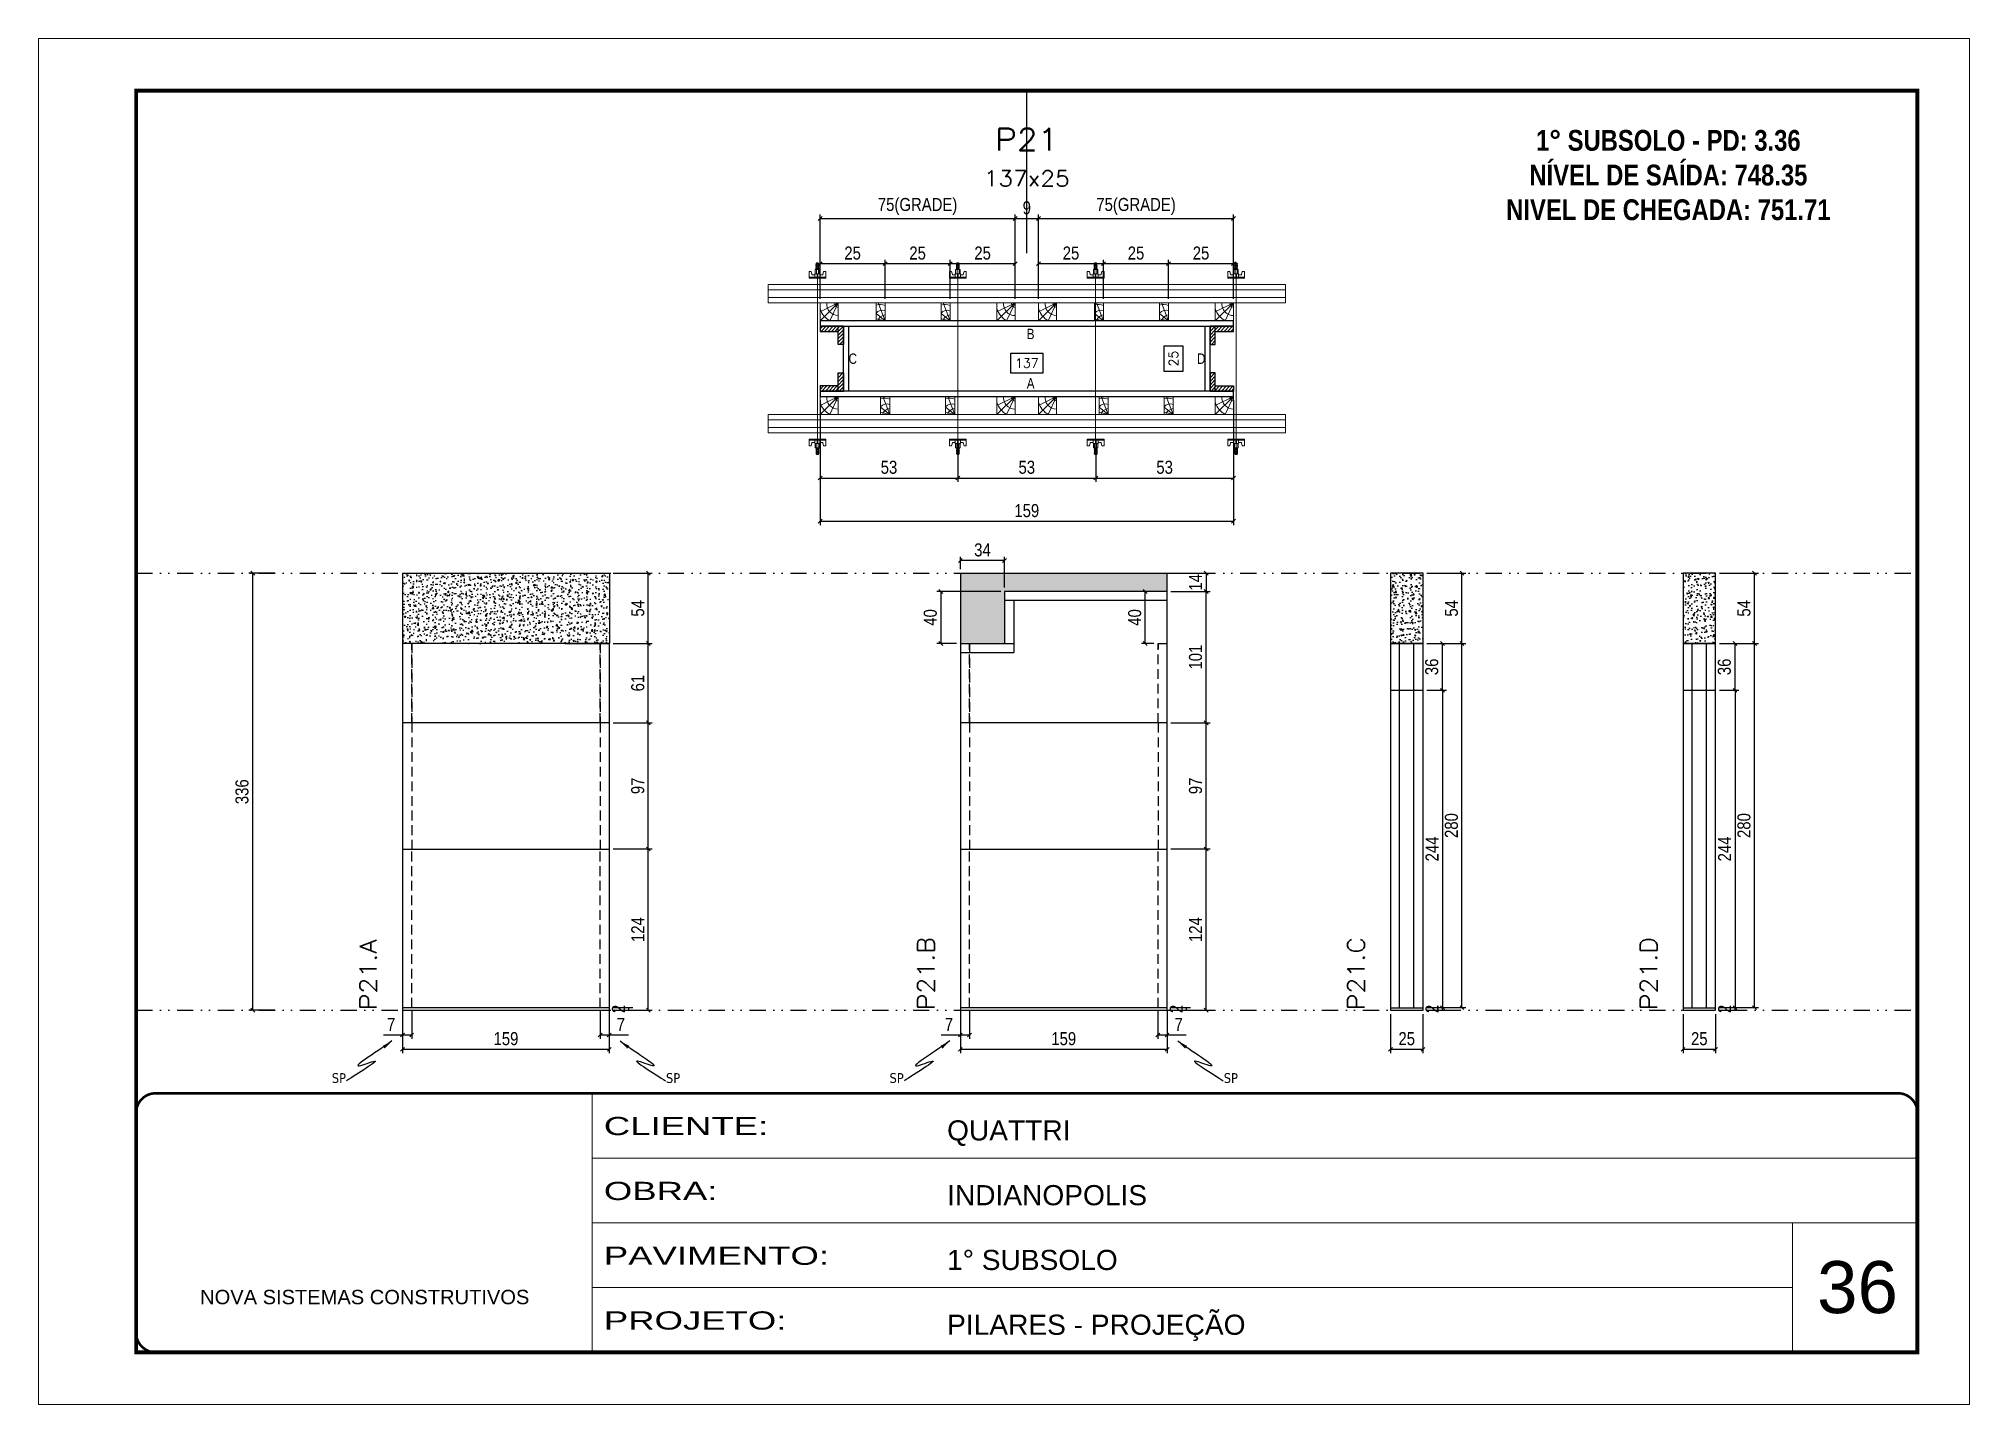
# Model space of a CAD drawing. Header units: millimetres. Extents: x 1945 to 8225, y 304 to 15137.
# Drawn here: x 6700 to 8185, y 4899 to 5949 of the extents above; entities that cross this region are included whole.
import ezdxf
from ezdxf.enums import TextEntityAlignment as Align

# ---------------------------------------------------------------- set-up
doc = ezdxf.new("R2010")
doc.units = ezdxf.units.MM
for name, pattern in [('CONTINUO', [0]), ('DASHED', [0.75, 0.5, -0.25]), ('DIVIDE2', [0.625, 0.25, -0.125, 0, -0.125, 0, -0.125]), ('HIDDEN', [0.375, 0.25, -0.125])]:
    doc.linetypes.add(name, pattern=pattern)
for name, color, linetype, lineweight in [('CARIMBO', 255, 'Continuous', 9), ('Folhas', 255, 'Continuous', 9), ('Hachura', 251, 'Continuous', 9), ('Madeira', 126, 'Continuous', 18), ('Perfil Metálico', 224, 'Continuous', 18), ('SARRAFO DE PRESSAO', 251, 'DASHED', 9), ('Texto Seção', 7, 'Continuous', 15)]:
    doc.layers.add(name, color=color, linetype=linetype, lineweight=lineweight)
for name, color, linetype in [('COTA', 241, 'Continuous'), ('NOMENCLATURA', 7, 'Continuous'), ('Nível', 160, 'Continuous'), ('Painéis', 200, 'Continuous'), ('PONTALETE', 7, 'Continuous'), ('SARR_2.2x7', 40, 'Continuous'), ('SARRAFO', 251, 'Continuous'), ('texto', 7, 'Continuous'), ('Texto de Titulo', 7, 'Continuous'), ('Texto Qtd Sarr', 242, 'Continuous')]:
    doc.layers.add(name, color=color, linetype=linetype)
doc.styles.add('ARIAL', font='arial.ttf')
doc.styles.add('COTA TECNICA', font='techl___.ttf', dxfattribs={"height": 10})
doc.styles.add('COTA TECNICA 2X', font='techl___.ttf', dxfattribs={"height": 10})
doc.styles.add('REGUA-120', font='ROMANS.shx', dxfattribs={"height": 15})
doc.styles.add('ROMANC', font='techb___.ttf', dxfattribs={"height": 2.5})
doc.styles.add('ROMANS', font='romans.shx')
doc.styles.get("Standard").update_dxf_attribs({"font": 'arial.ttf'})
doc.styles.add('Tecnologia', font='')
doc.styles.get('Tecnologia').set_extended_font_data('Forgotten Futurist')
doc.dimstyles.new('cotax2', dxfattribs={"dimtxt": 10, "dimasz": 3, "dimexe": 3, "dimexo": 3, "dimgap": 3, "dimtad": 1, "dimdec": 1, "dimlfac": 0.5, "dimzin": 12, "dimdsep": 46, "dimtxsty": 'COTA TECNICA 2X', "dimblk1": 'OBLIQUE', "dimblk2": 'OBLIQUE', "dimsah": 1, "dimcen": 0.9, "dimclrd": 256, "dimclre": 256, "dimclrt": 256, "dimadec": 1, "dimazin": 3, "dimtfac": 1, "dimtdec": 1, "dimtmove": 2, "dimatfit": 3, "dimfxl": 1, "dimtolj": 1, "dimtzin": 12, "dimarcsym": 0})
doc.dimstyles.new('PAINEL', dxfattribs={"dimtxt": 10, "dimasz": 3, "dimexe": 3, "dimexo": 3, "dimgap": 3, "dimtad": 1, "dimdec": 1, "dimzin": 12, "dimdsep": 46, "dimtxsty": 'COTA TECNICA', "dimblk1": 'OBLIQUE', "dimblk2": 'OBLIQUE', "dimsah": 1, "dimcen": 0.9, "dimclrd": 4, "dimclre": 4, "dimclrt": 240, "dimadec": 1, "dimazin": 3, "dimtfac": 1, "dimtdec": 1, "dimtmove": 0, "dimatfit": 3, "dimfxl": 1, "dimtolj": 1, "dimtzin": 12, "dimarcsym": 0})
doc.dimstyles.new('PAINEL-NOVA', dxfattribs={"dimtxt": 10, "dimasz": 3, "dimexe": 3, "dimexo": 3, "dimgap": 3, "dimtad": 1, "dimdec": 1, "dimzin": 12, "dimdsep": 46, "dimtxsty": 'COTA TECNICA', "dimblk1": 'OBLIQUE', "dimblk2": 'OBLIQUE', "dimsah": 1, "dimcen": 0.9, "dimclrd": 4, "dimclre": 4, "dimclrt": 240, "dimadec": 1, "dimazin": 3, "dimtfac": 1, "dimtdec": 1, "dimtix": 1, "dimtmove": 0, "dimatfit": 3, "dimfxl": 1, "dimtolj": 1, "dimtzin": 12, "dimarcsym": 0})
doc.dimstyles.new('SECÇÃO 2', dxfattribs={"dimtxt": 7, "dimasz": 6, "dimexe": 0.18, "dimexo": 2, "dimgap": -4, "dimtad": 3, "dimdec": 1, "dimlfac": 0.5, "dimzin": 12, "dimdsep": 46, "dimtxsty": 'ROMANS', "dimblk": 'ARCHTICK', "dimcen": 0.09, "dimse1": 1, "dimse2": 1, "dimsd1": 1, "dimsd2": 1, "dimclrd": 180, "dimclre": 5, "dimclrt": 1, "dimadec": 0, "dimazin": 3, "dimtfac": 1, "dimtdec": 1, "dimtofl": 0, "dimtmove": 0, "dimatfit": 3, "dimldrblk": 'ARCHTICK', "dimfxl": 1, "dimtolj": 1, "dimtzin": 0, "dimarcsym": 0})
doc.dimstyles.get("Standard").update_dxf_attribs({"dimtxt": 0.18, "dimasz": 0.18, "dimexe": 0.18, "dimexo": 0.0625, "dimgap": 0.09, "dimtad": 0, "dimtih": 1, "dimtoh": 1, "dimdec": 4, "dimzin": 0, "dimdsep": 46, "dimtxsty": 'Standard', "dimcen": 0.09, "dimadec": 0, "dimazin": 0, "dimtfac": 1, "dimtdec": 4, "dimtofl": 0, "dimtmove": 0, "dimatfit": 3, "dimfxl": 1, "dimtolj": 1, "dimtzin": 0, "dimarcsym": 0})
pattern_1 = [(46, (8987.8572, 8983.2687), (-1.3703423, 1.3233242), [])]
pattern_2 = [(51, (10186.643, 9083.273), (9.121755, -0.637855), [0.9525, -10.4775]), (356, (10186.643, 9083.273), (-1.928623, 9.520633), [0.762, -8.38203]), (101.45144, (10187.403, 9083.22), (7.193132, 8.882778), [0.8095, -8.904512]), (47.1842, (10186.599, 9085.813), (13.588575, -1.865247), [1.42875, -15.71625]), (97.63556, (10187.731, 9085.658), (11.65249, 12.576586), [1.21425, -13.35678]), (352.18415, (10186.599, 9085.813), (11.65249, 12.576586), [1.143, -12.572987]), (22, (10187.88, 9085.2), (7.668804, -4.980179), [0.9525, -10.4775]), (327, (10187.88, 9085.2), (2.928905, 9.261925), [0.762, -8.382]), (72.45145, (10188.519, 9084.785), (10.597708, 4.281746), [0.8095, -8.904497]), (38.5, (10186.643, 9083.2733), (0.0806222, 4.2298032), [0, -8.2804, 0, -8.509, 0, -8.41375]), (8.5, (10186.643, 9083.2733), (3.2530547, 5.066574), [0, -4.8514, 0, -8.0899, 0, -3.20675]), (328.5, (10183.8114, 9083.224), (6.7834962, -0.1680745), [0, -3.175, 0, -9.906, 0, -13.1445]), (318.5, (10182.5416, 9083.202), (7.383143, 1.4003915), [0, -4.1275, 0, -6.5786, 0, -9.3345])]

msp = doc.modelspace()

# ---------------------------------------------------------------- texts
at = {"layer": 'CARIMBO', "style": 'ARIAL'}
msp.add_text('36', height=40, dxfattribs=at).set_placement((8067.72, 4968.65))
at = {"layer": 'NOMENCLATURA', "linetype": 'Continuous', "ltscale": 30, "width": 0.8}
for s, p in [('B', (7459.86, 5717.47)), ('C', (7322.86, 5698.47)), ('D', (7590.86, 5698.47)), ('A', (7459.86, 5679.47))]:
    msp.add_text(s, height=8, dxfattribs=at).set_placement(p)
at = {"layer": 'NOMENCLATURA', "color": 2, "insert": (7953.35, 5878.3), "char_height": 16, "attachment_point": 2, "style": 'ROMANC'}
msp.add_mtext_dynamic_manual_height_columns('1° SUBSOLO - PD: 3.36\\PNÍVEL DE SAÍDA: 748.35\\PNIVEL DE CHEGADA: 751.71', width=449.0761, gutter_width=1, heights=[0], dxfattribs=at)
at = {"layer": 'Texto Seção', "style": 'REGUA-120', "width": 1.1}
for s, p in [('P21.A', (6959.81, 5201.47)), ('P21.B', (7388.81, 5201.47)), ('P21.C', (7719.64, 5201.47)), ('P21.D', (7944.64, 5201.47))]:
    msp.add_text(s, height=13, rotation=90, dxfattribs=at).set_placement(p)

# ---------------------------------------------------------------- blocks, each defined once
blk = doc.blocks.new('9999999999')
at = {"color": 30, "linetype": 'CONTINUO'}
for p, q in [((98564.6, 34230.2), (98564.6, 34429.4)), ((98564.6, 34379.6), (99584, 34379.6)), ((98564.6, 34329.8), (99488, 34329.8)), ((99584, 34329.8), (99488, 34329.8)), ((99488, 34329.8), (99488, 34230.2)), ((98564.6, 34280), (99488, 34280))]:
    blk.add_line(p, q, dxfattribs=at)
at = {"color": 30, "linetype": 'CONTINUO', "const_width": 2}
blk.add_lwpolyline([(99584, 34230.2), (99584, 34414.4, 0.414214), (99569, 34429.4), (98229, 34429.4, 0.414214), (98214, 34414.4), (98214, 34245.2, 0.414214), (98229, 34230.2), (99584, 34230.2)], format="xyb", dxfattribs=at)
at = {"layer": 'Folhas'}
blk.add_lwpolyline([(98139, 34190.2), (99624, 34190.2), (99624, 35240.2), (98139, 35240.2)], close=True, dxfattribs=at)
at = {"layer": 'Folhas', "color": 30, "const_width": 3}
blk.add_lwpolyline([(98214, 34230.2), (99584, 34230.2), (99584, 35200.2), (98214, 35200.2)], close=True, dxfattribs=at)
at = {"color": 7, "linetype": 'Continuous', "ltscale": 5, "style": 'ARIAL'}
for s, height, p in [('QUATTRI', 15.48, (98837.7, 34393.1)), ('INDIANOPOLIS', 15.483, (98837.7, 34343.3)), ('1° SUBSOLO', 15.48, (98837.7, 34293.5)), ('NOVA SISTEMAS CONSTRUTIVOS', 11.059, (98263.2, 34267.2)), ('PILARES - PROJEÇÃO', 15.483, (98837.7, 34243.7))]:
    blk.add_text(s, height=height, dxfattribs=at).set_placement(p)
at = {"layer": 'Folhas', "color": 7, "style": 'Tecnologia', "width": 1.5}
for s, p in [('CLIENTE:', (98573.7, 34397.2)), ('OBRA:', (98573.7, 34347.3)), ('PAVIMENTO:', (98573.7, 34297.5)), ('PROJETO:', (98573.7, 34247.7))]:
    blk.add_text(s, height=14, dxfattribs=at).set_placement(p)
blk = doc.blocks.new('_Oblique')
at = {"color": 0, "linetype": 'ByBlock', "lineweight": -2}
blk.add_line((-0.5, -0.5), (0.5, 0.5), dxfattribs=at)
blk = doc.blocks.new('*D1468')
at = {"layer": 'COTA', "linetype": 'Continuous', "lineweight": -2, "ltscale": 30, "transparency": 16777216}
for p, q in [((7300.9, 5670.5), (7300.9, 5574.5)), ((7618.9, 5670.5), (7618.9, 5574.5)), ((7300.9, 5577.5), (7618.9, 5577.5))]:
    blk.add_line(p, q, dxfattribs=at)
at = {"layer": 'Defpoints', "color": 0, "linetype": 'Continuous', "ltscale": 30, "transparency": 16777216}
for p in [(7300.9, 5673.5), (7618.9, 5673.5), (7618.9, 5577.5)]:
    blk.add_point(p, dxfattribs=at)
at = {"layer": 'COTA', "linetype": 'Continuous', "lineweight": -2, "ltscale": 30, "transparency": 16777216, "xscale": 3, "yscale": 3, "zscale": 3, "rotation": 180}
blk.add_blockref('_Oblique', (7300.9, 5577.5), dxfattribs=at)
at = {"layer": 'COTA', "linetype": 'Continuous', "lineweight": -2, "ltscale": 30, "transparency": 16777216, "xscale": 3, "yscale": 3, "zscale": 3}
blk.add_blockref('_Oblique', (7618.9, 5577.5), dxfattribs=at)
at = {"layer": 'COTA', "linetype": 'Continuous', "ltscale": 30, "transparency": 16777216, "insert": (7459.9, 5585.6), "char_height": 10, "attachment_point": 5, "style": 'COTA TECNICA 2X'}
blk.add_mtext('\\A1;159', dxfattribs=at)
blk = doc.blocks.new('*D1441')
at = {"layer": 'COTA', "color": 180, "lineweight": -2, "transparency": 16777216}
for p, q in [((7472.4, 5706.5), (7447.4, 5706.5)), ((7447.4, 5706.5), (7447.4, 5691.5)), ((7472.4, 5691.5), (7472.4, 5706.5)), ((7447.4, 5691.5), (7472.4, 5691.5))]:
    blk.add_line(p, q, dxfattribs=at)
at = {"layer": 'Defpoints', "color": 0, "transparency": 16777216}
for p in [(7322.9, 5677.5), (7596.9, 5687.5), (7596.9, 5677.5)]:
    blk.add_point(p, dxfattribs=at)
at = {"layer": 'COTA', "color": 1, "transparency": 16777216, "insert": (7459.9, 5699), "char_height": 7, "attachment_point": 5, "style": 'ROMANS'}
blk.add_mtext('\\A1;137', dxfattribs=at)
blk = doc.blocks.new('_ArchTick')
at = {"color": 0, "linetype": 'ByBlock', "const_width": 0.15}
blk.add_lwpolyline([(-0.5, -0.5), (0.5, 0.5)], dxfattribs=at)
blk = doc.blocks.new('B1A.E')
at = {"layer": 'Madeira', "linetype": 'ByBlock', "ltscale": 0.05}
for p, q in [((0, 7), (0, 0)), ((0, 7), (0, 0)), ((7, 7), (7, 0)), ((7, 7), (7, 0))]:
    blk.add_line(p, q, dxfattribs=at)
at = {"layer": 'Madeira', "ltscale": 0.05}
for p, q in [((0, 7), (7, 7)), ((7, 7), (0, 0)), ((7, 7), (0, 3.5)), ((7, 7), (3.77, 0)), ((7, 0), (0, 0))]:
    blk.add_line(p, q, dxfattribs=at)
for centre, radius, start, end in [((7.54, 7), 7.87, 196.55279, 242.88446), ((7.08, 6.57), 4.53, 174.48614, 268.95308), ((7.09, 6.61), 1.41, 163.78187, 266.28246)]:
    blk.add_arc(centre, radius, start, end, dxfattribs=at)
blk = doc.blocks.new('B1A.D')
at = {"layer": 'COTA', "linetype": 'ByBlock'}
blk.add_blockref('B1A.E', (-7, 0), dxfattribs=at)
blk = doc.blocks.new('MEIO PONTALETE')
at = {"layer": 'Madeira'}
for q in [(2.71, 7), (3.5, 2.88), (3.5, 0.87)]:
    blk.add_line((0, 0), q, dxfattribs=at)
blk.add_lwpolyline([(0, 0), (3.5, 0), (3.5, 7), (0, 7)], close=True, dxfattribs=at)
for centre, radius, start, end in [((2.04, 0.06), 6.23, 76.44987, 109.09128), ((1.09, 0.9), 3.19, 40.90626, 109.98471), ((-0.21, -0.78), 3.09, 14.63219, 86.0383)]:
    blk.add_arc(centre, radius, start, end, dxfattribs=at)
blk = doc.blocks.new('BLOCK 2')
at = {"layer": 'PONTALETE', "color": 1, "xscale": -2, "yscale": 2, "zscale": 2}
blk.add_blockref('MEIO PONTALETE', (131231.1, 34114), dxfattribs=at)
blk = doc.blocks.new('A2')
at = {"layer": 'COTA', "linetype": 'ByBlock'}
blk.add_blockref('BLOCK 2', (-131205.2, -34118.6), dxfattribs=at)
blk = doc.blocks.new('B2A')
at = {"layer": 'COTA', "linetype": 'ByBlock', "xscale": 10, "yscale": 10, "zscale": 10}
blk.add_blockref('A2', (-188, 46), dxfattribs=at)
blk = doc.blocks.new('B2A.E')
at = {"layer": 'COTA', "linetype": 'ByBlock', "xscale": 0.05000874370170691, "yscale": 0.05000874370170691, "zscale": 0.05000874370170691}
blk.add_blockref('B2A', (0, 0), dxfattribs=at)
blk = doc.blocks.new('B1B.E')
at = {"layer": 'Madeira', "linetype": 'ByBlock', "ltscale": 0.05}
for p, q in [((0, 0), (0, -7)), ((0, 0), (0, -7)), ((7, 0), (7, -7)), ((7, 0), (7, -7))]:
    blk.add_line(p, q, dxfattribs=at)
at = {"layer": 'Madeira', "ltscale": 0.05}
for p, q in [((0, 0), (7, 0)), ((7, 0), (0, -7)), ((7, 0), (0, -3.5)), ((7, 0), (3.77, -7)), ((7, -7), (0, -7))]:
    blk.add_line(p, q, dxfattribs=at)
for centre, radius, start, end in [((7.08, -0.43), 4.53, 174.48614, 268.95308), ((7.09, -0.39), 1.41, 163.78187, 266.28246), ((7.54, 0), 7.87, 196.55279, 242.88446)]:
    blk.add_arc(centre, radius, start, end, dxfattribs=at)
blk = doc.blocks.new('B1B.D')
at = {"layer": 'Madeira', "linetype": 'ByBlock', "ltscale": 0.05}
for p, q in [((-7, 0), (-7, -7)), ((-7, 0), (-7, -7)), ((0, 0), (0, -7)), ((0, 0), (0, -7))]:
    blk.add_line(p, q, dxfattribs=at)
at = {"layer": 'Madeira', "ltscale": 0.05}
for p, q in [((-7, 0), (0, 0)), ((0, 0), (-7, -7)), ((0, 0), (-7, -3.5)), ((0, -7), (-7, -7)), ((0, 0), (-3.23, -7))]:
    blk.add_line(p, q, dxfattribs=at)
for centre, radius, start, end in [((0.54, 0), 7.87, 196.55279, 242.88446), ((0.08, -0.44), 4.53, 174.48614, 268.95308), ((0.09, -0.39), 1.41, 163.78187, 266.28246)]:
    blk.add_arc(centre, radius, start, end, dxfattribs=at)
blk = doc.blocks.new('*D1442')
at = {"layer": 'COTA', "linetype": 'Continuous', "lineweight": -2, "ltscale": 30, "transparency": 16777216}
for p, q in [((7300.9, 5753.3), (7300.9, 5813.3)), ((7300.9, 5810.3), (7450.9, 5810.3)), ((7450.9, 5753.3), (7450.9, 5813.3))]:
    blk.add_line(p, q, dxfattribs=at)
at = {"layer": 'Defpoints', "color": 0, "linetype": 'Continuous', "ltscale": 30, "transparency": 16777216}
for p in [(7450.9, 5810.3), (7300.9, 5750.3), (7450.9, 5750.3)]:
    blk.add_point(p, dxfattribs=at)
at = {"layer": 'COTA', "linetype": 'Continuous', "lineweight": -2, "ltscale": 30, "transparency": 16777216, "xscale": 3, "yscale": 3, "zscale": 3, "rotation": 180}
blk.add_blockref('_Oblique', (7300.9, 5810.3), dxfattribs=at)
at = {"layer": 'COTA', "linetype": 'Continuous', "lineweight": -2, "ltscale": 30, "transparency": 16777216, "xscale": 3, "yscale": 3, "zscale": 3}
blk.add_blockref('_Oblique', (7450.9, 5810.3), dxfattribs=at)
at = {"layer": 'COTA', "linetype": 'Continuous', "ltscale": 30, "transparency": 16777216, "insert": (7375.9, 5819.5), "char_height": 10, "attachment_point": 5, "style": 'COTA TECNICA 2X'}
blk.add_mtext('\\A1;75(GRADE)', dxfattribs=at)
blk = doc.blocks.new('B2B.E')
at = {"layer": 'COTA', "linetype": 'ByBlock'}
blk.add_blockref('B2A.E', (0, -7), dxfattribs=at)
blk = doc.blocks.new('*D1443')
at = {"layer": 'COTA', "linetype": 'Continuous', "lineweight": -2, "ltscale": 30, "transparency": 16777216}
for p, q in [((7300.9, 5748.5), (7300.9, 5778.5)), ((7350.9, 5748.5), (7350.9, 5778.5)), ((7300.9, 5775.5), (7350.9, 5775.5))]:
    blk.add_line(p, q, dxfattribs=at)
at = {"layer": 'Defpoints', "color": 0, "linetype": 'Continuous', "ltscale": 30, "transparency": 16777216}
for p in [(7350.9, 5775.5), (7300.9, 5745.5), (7350.9, 5745.5)]:
    blk.add_point(p, dxfattribs=at)
at = {"layer": 'COTA', "linetype": 'Continuous', "lineweight": -2, "ltscale": 30, "transparency": 16777216, "xscale": 3, "yscale": 3, "zscale": 3, "rotation": 180}
blk.add_blockref('_Oblique', (7300.9, 5775.5), dxfattribs=at)
at = {"layer": 'COTA', "linetype": 'Continuous', "lineweight": -2, "ltscale": 30, "transparency": 16777216, "xscale": 3, "yscale": 3, "zscale": 3}
blk.add_blockref('_Oblique', (7350.9, 5775.5), dxfattribs=at)
at = {"layer": 'COTA', "linetype": 'Continuous', "ltscale": 30, "transparency": 16777216, "insert": (7325.9, 5783.6), "char_height": 10, "attachment_point": 5, "style": 'COTA TECNICA 2X'}
blk.add_mtext('\\A1;25', dxfattribs=at)
blk = doc.blocks.new('*D1444')
at = {"layer": 'COTA', "linetype": 'Continuous', "lineweight": -2, "ltscale": 30, "transparency": 16777216}
for p, q in [((7350.9, 5748.5), (7350.9, 5778.5)), ((7400.9, 5748.5), (7400.9, 5778.5)), ((7350.9, 5775.5), (7400.9, 5775.5))]:
    blk.add_line(p, q, dxfattribs=at)
at = {"layer": 'Defpoints', "color": 0, "linetype": 'Continuous', "ltscale": 30, "transparency": 16777216}
for p in [(7400.9, 5775.5), (7350.9, 5745.5), (7400.9, 5745.5)]:
    blk.add_point(p, dxfattribs=at)
at = {"layer": 'COTA', "linetype": 'Continuous', "lineweight": -2, "ltscale": 30, "transparency": 16777216, "xscale": 3, "yscale": 3, "zscale": 3, "rotation": 180}
blk.add_blockref('_Oblique', (7350.9, 5775.5), dxfattribs=at)
at = {"layer": 'COTA', "linetype": 'Continuous', "lineweight": -2, "ltscale": 30, "transparency": 16777216, "xscale": 3, "yscale": 3, "zscale": 3}
blk.add_blockref('_Oblique', (7400.9, 5775.5), dxfattribs=at)
at = {"layer": 'COTA', "linetype": 'Continuous', "ltscale": 30, "transparency": 16777216, "insert": (7375.9, 5783.6), "char_height": 10, "attachment_point": 5, "style": 'COTA TECNICA 2X'}
blk.add_mtext('\\A1;25', dxfattribs=at)
blk = doc.blocks.new('*D1445')
at = {"layer": 'COTA', "linetype": 'Continuous', "lineweight": -2, "ltscale": 30, "transparency": 16777216}
for p, q in [((7400.9, 5748.5), (7400.9, 5778.5)), ((7450.9, 5748.5), (7450.9, 5778.5)), ((7400.9, 5775.5), (7450.9, 5775.5))]:
    blk.add_line(p, q, dxfattribs=at)
at = {"layer": 'Defpoints', "color": 0, "linetype": 'Continuous', "ltscale": 30, "transparency": 16777216}
for p in [(7450.9, 5775.5), (7400.9, 5745.5), (7450.9, 5745.5)]:
    blk.add_point(p, dxfattribs=at)
at = {"layer": 'COTA', "linetype": 'Continuous', "lineweight": -2, "ltscale": 30, "transparency": 16777216, "xscale": 3, "yscale": 3, "zscale": 3, "rotation": 180}
blk.add_blockref('_Oblique', (7400.9, 5775.5), dxfattribs=at)
at = {"layer": 'COTA', "linetype": 'Continuous', "lineweight": -2, "ltscale": 30, "transparency": 16777216, "xscale": 3, "yscale": 3, "zscale": 3}
blk.add_blockref('_Oblique', (7450.9, 5775.5), dxfattribs=at)
at = {"layer": 'COTA', "linetype": 'Continuous', "ltscale": 30, "transparency": 16777216, "insert": (7425.9, 5783.6), "char_height": 10, "attachment_point": 5, "style": 'COTA TECNICA 2X'}
blk.add_mtext('\\A1;25', dxfattribs=at)
blk = doc.blocks.new('*D1446')
at = {"layer": 'COTA', "linetype": 'Continuous', "lineweight": -2, "ltscale": 30, "transparency": 16777216}
for p, q in [((7450.9, 5753.3), (7450.9, 5813.3)), ((7450.9, 5810.3), (7468.9, 5810.3)), ((7468.9, 5753.3), (7468.9, 5813.3))]:
    blk.add_line(p, q, dxfattribs=at)
at = {"layer": 'Defpoints', "color": 0, "linetype": 'Continuous', "ltscale": 30, "transparency": 16777216}
for p in [(7468.9, 5810.3), (7450.9, 5750.3), (7468.9, 5750.3)]:
    blk.add_point(p, dxfattribs=at)
at = {"layer": 'COTA', "linetype": 'Continuous', "lineweight": -2, "ltscale": 30, "transparency": 16777216, "xscale": 3, "yscale": 3, "zscale": 3, "rotation": 180}
blk.add_blockref('_Oblique', (7450.9, 5810.3), dxfattribs=at)
at = {"layer": 'COTA', "linetype": 'Continuous', "lineweight": -2, "ltscale": 30, "transparency": 16777216, "xscale": 3, "yscale": 3, "zscale": 3}
blk.add_blockref('_Oblique', (7468.9, 5810.3), dxfattribs=at)
at = {"layer": 'COTA', "linetype": 'Continuous', "ltscale": 30, "transparency": 16777216, "insert": (7459.9, 5818.4), "char_height": 10, "attachment_point": 5, "style": 'COTA TECNICA 2X'}
blk.add_mtext('\\A1;9', dxfattribs=at)
blk = doc.blocks.new('*D1447')
at = {"layer": 'COTA', "linetype": 'Continuous', "lineweight": -2, "ltscale": 30, "transparency": 16777216}
for p, q in [((7468.9, 5753.3), (7468.9, 5813.3)), ((7468.9, 5810.3), (7618.9, 5810.3)), ((7618.9, 5753.3), (7618.9, 5813.3))]:
    blk.add_line(p, q, dxfattribs=at)
at = {"layer": 'Defpoints', "color": 0, "linetype": 'Continuous', "ltscale": 30, "transparency": 16777216}
for p in [(7618.9, 5810.3), (7468.9, 5750.3), (7618.9, 5750.3)]:
    blk.add_point(p, dxfattribs=at)
at = {"layer": 'COTA', "linetype": 'Continuous', "lineweight": -2, "ltscale": 30, "transparency": 16777216, "xscale": 3, "yscale": 3, "zscale": 3, "rotation": 180}
blk.add_blockref('_Oblique', (7468.9, 5810.3), dxfattribs=at)
at = {"layer": 'COTA', "linetype": 'Continuous', "lineweight": -2, "ltscale": 30, "transparency": 16777216, "xscale": 3, "yscale": 3, "zscale": 3}
blk.add_blockref('_Oblique', (7618.9, 5810.3), dxfattribs=at)
at = {"layer": 'COTA', "linetype": 'Continuous', "ltscale": 30, "transparency": 16777216, "insert": (7543.9, 5819.5), "char_height": 10, "attachment_point": 5, "style": 'COTA TECNICA 2X'}
blk.add_mtext('\\A1;75(GRADE)', dxfattribs=at)
blk = doc.blocks.new('*D1448')
at = {"layer": 'COTA', "linetype": 'Continuous', "lineweight": -2, "ltscale": 30, "transparency": 16777216}
for p, q in [((7468.9, 5748.5), (7468.9, 5778.5)), ((7518.9, 5748.5), (7518.9, 5778.5)), ((7468.9, 5775.5), (7518.9, 5775.5))]:
    blk.add_line(p, q, dxfattribs=at)
at = {"layer": 'Defpoints', "color": 0, "linetype": 'Continuous', "ltscale": 30, "transparency": 16777216}
for p in [(7518.9, 5775.5), (7468.9, 5745.5), (7518.9, 5745.5)]:
    blk.add_point(p, dxfattribs=at)
at = {"layer": 'COTA', "linetype": 'Continuous', "lineweight": -2, "ltscale": 30, "transparency": 16777216, "xscale": 3, "yscale": 3, "zscale": 3, "rotation": 180}
blk.add_blockref('_Oblique', (7468.9, 5775.5), dxfattribs=at)
at = {"layer": 'COTA', "linetype": 'Continuous', "lineweight": -2, "ltscale": 30, "transparency": 16777216, "xscale": 3, "yscale": 3, "zscale": 3}
blk.add_blockref('_Oblique', (7518.9, 5775.5), dxfattribs=at)
at = {"layer": 'COTA', "linetype": 'Continuous', "ltscale": 30, "transparency": 16777216, "insert": (7493.9, 5783.6), "char_height": 10, "attachment_point": 5, "style": 'COTA TECNICA 2X'}
blk.add_mtext('\\A1;25', dxfattribs=at)
blk = doc.blocks.new('*D1449')
at = {"layer": 'COTA', "linetype": 'Continuous', "lineweight": -2, "ltscale": 30, "transparency": 16777216}
for p, q in [((7518.9, 5748.5), (7518.9, 5778.5)), ((7568.9, 5748.5), (7568.9, 5778.5)), ((7518.9, 5775.5), (7568.9, 5775.5))]:
    blk.add_line(p, q, dxfattribs=at)
at = {"layer": 'Defpoints', "color": 0, "linetype": 'Continuous', "ltscale": 30, "transparency": 16777216}
for p in [(7568.9, 5775.5), (7518.9, 5745.5), (7568.9, 5745.5)]:
    blk.add_point(p, dxfattribs=at)
at = {"layer": 'COTA', "linetype": 'Continuous', "lineweight": -2, "ltscale": 30, "transparency": 16777216, "xscale": 3, "yscale": 3, "zscale": 3, "rotation": 180}
blk.add_blockref('_Oblique', (7518.9, 5775.5), dxfattribs=at)
at = {"layer": 'COTA', "linetype": 'Continuous', "lineweight": -2, "ltscale": 30, "transparency": 16777216, "xscale": 3, "yscale": 3, "zscale": 3}
blk.add_blockref('_Oblique', (7568.9, 5775.5), dxfattribs=at)
at = {"layer": 'COTA', "linetype": 'Continuous', "ltscale": 30, "transparency": 16777216, "insert": (7543.9, 5783.6), "char_height": 10, "attachment_point": 5, "style": 'COTA TECNICA 2X'}
blk.add_mtext('\\A1;25', dxfattribs=at)
blk = doc.blocks.new('*D1450')
at = {"layer": 'COTA', "linetype": 'Continuous', "lineweight": -2, "ltscale": 30, "transparency": 16777216}
for p, q in [((7568.9, 5748.5), (7568.9, 5778.5)), ((7618.9, 5748.5), (7618.9, 5778.5)), ((7568.9, 5775.5), (7618.9, 5775.5))]:
    blk.add_line(p, q, dxfattribs=at)
at = {"layer": 'Defpoints', "color": 0, "linetype": 'Continuous', "ltscale": 30, "transparency": 16777216}
for p in [(7618.9, 5775.5), (7568.9, 5745.5), (7618.9, 5745.5)]:
    blk.add_point(p, dxfattribs=at)
at = {"layer": 'COTA', "linetype": 'Continuous', "lineweight": -2, "ltscale": 30, "transparency": 16777216, "xscale": 3, "yscale": 3, "zscale": 3, "rotation": 180}
blk.add_blockref('_Oblique', (7568.9, 5775.5), dxfattribs=at)
at = {"layer": 'COTA', "linetype": 'Continuous', "lineweight": -2, "ltscale": 30, "transparency": 16777216, "xscale": 3, "yscale": 3, "zscale": 3}
blk.add_blockref('_Oblique', (7618.9, 5775.5), dxfattribs=at)
at = {"layer": 'COTA', "linetype": 'Continuous', "ltscale": 30, "transparency": 16777216, "insert": (7593.9, 5783.6), "char_height": 10, "attachment_point": 5, "style": 'COTA TECNICA 2X'}
blk.add_mtext('\\A1;25', dxfattribs=at)
blk = doc.blocks.new('C')
at = {"layer": 'Hachura', "color": 0}
for p, q in [((0, 3.22), (0, -3.22)), ((0.45, 3.22), (0, 3.22)), ((0.46, 3.16), (0, 3.16)), ((0.46, 3.05), (0, 3.05)), ((0.46, 2.88), (0, 2.88)), ((0, 2.75), (0, -1.16)), ((0.46, 2.65), (0, 2.65)), ((0.46, 2.23), (0, 2.23)), ((0.46, 1.51), (0, 1.51)), ((0.39, 0.49), (0.17, 0.49)), ((0.45, -3.23), (0.45, 3.22)), ((0.45, 3.22), (2.58, 3.22)), ((1.74, 0.97), (0.45, 0.97)), ((1.45, 0.1), (0.45, 0.1)), ((1.35, 1.94), (1.35, 0.96)), ((2.58, 2.39), (1.47, 2.09)), ((1.74, -0.97), (1.74, 0.97)), ((1.74, 0.97), (1.74, 0.84)), ((1.74, 0.97), (1.74, 0.84)), ((1.74, 0.84), (3.35, 0.84)), ((3.35, 0.45), (1.74, 0.45)), ((2.58, 3.22), (2.58, 2.39)), ((3.32, 0.84), (3.32, -0.84)), ((3.35, 0.84), (3.35, -0.84)), ((3.68, 0.45), (3.35, 0.45)), ((3.84, -0.52), (3.35, 0.45)), ((3.35, 0.06), (3.67, -0.57)), ((3.68, 0.45), (4.16, -0.52)), ((3.72, 0.5), (4.25, -0.57)), ((4.37, -0.55), (3.83, 0.53)), ((4.15, 0.45), (3.93, 0.45)), ((4.42, -0.52), (3.93, 0.45)), ((4.15, 0.45), (4.26, 0.45)), ((4.26, 0.45), (4.74, -0.52)), ((4.3, 0.5), (4.83, -0.57)), ((4.95, -0.55), (4.41, 0.53)), ((4.51, 0.45), (4.84, 0.45)), ((5, -0.52), (4.51, 0.45)), ((4.84, 0.45), (5.32, -0.52)), ((4.88, 0.5), (5.41, -0.57)), ((5.53, -0.55), (4.99, 0.53)), ((5.58, -0.52), (5.09, 0.45)), ((5.42, 0.45), (5.09, 0.45)), ((5.58, -0.52), (5.09, 0.45)), ((5.42, 0.45), (5.74, -0.19)), ((5.46, 0.5), (5.74, -0.07)), ((5.74, 0.19), (5.57, 0.53)), ((5.74, 0.32), (5.68, 0.45)), ((5.68, 0.45), (5.74, 0.45)), ((5.74, 0.45), (5.9, 0.29)), ((5.74, 0.45), (5.74, -0.52)), ((5.9, -0.36), (5.9, 0.29)), ((0.45, 0), (0, 0)), ((0.46, -1.52), (0, -1.52)), ((0.46, -2.23), (0, -2.23)), ((0.46, -2.65), (0, -2.65)), ((0.46, -2.88), (0, -2.88)), ((0.46, -3.05), (0, -3.05)), ((0.46, -3.16), (0, -3.16)), ((0, -3.22), (2.57, -3.22)), ((0.08, -0.48), (0.29, -0.48)), ((0.29, -0.48), (0.4, -0.48)), ((0.45, 0), (0.45, -0.97)), ((0.45, -0.16), (1.45, -0.16)), ((0.45, -0.65), (0.45, -0.32)), ((0.45, -3.23), (0.45, -0.65)), ((0.45, -0.97), (1.74, -0.97)), ((1.35, -1.94), (1.35, -0.97)), ((2.58, -2.39), (1.47, -2.1)), ((3.35, -0.32), (1.74, -0.32)), ((3.35, -0.84), (1.74, -0.84)), ((2.58, -3.23), (2.58, -2.39)), ((3.35, -0.07), (3.58, -0.52)), ((3.35, -0.52), (3.58, -0.52)), ((3.84, -0.52), (4.16, -0.52)), ((4.42, -0.52), (4.74, -0.52)), ((4.63, -0.52), (4.74, -0.52)), ((5, -0.52), (5.32, -0.52)), ((5.58, -0.52), (5.74, -0.52)), ((5.74, -0.52), (5.9, -0.36)), ((5.74, -0.52), (5.74, -0.52))]:
    blk.add_line(p, q, dxfattribs=at)
for centre, radius, start, end in [((1.52, 1.94), 0.161, 104.74356, 180), ((1.44, -0.03), 0.129, 272.69497, 87.30503), ((3.81, 0.39), 0.143, 25.56881, 154.43119), ((4.39, 0.39), 0.143, 25.56881, 154.43119), ((4.97, 0.39), 0.143, 25.56881, 154.43119), ((5.55, 0.39), 0.143, 25.56881, 154.43119), ((0.17, -0.37), 0.174, 221.74404, 317.85924), ((1.52, -1.94), 0.161, 180, 255.25644), ((3.71, -0.4), 0.174, 222.14076, 318.25596), ((4.29, -0.4), 0.174, 222.14076, 318.25596), ((4.87, -0.4), 0.174, 222.14076, 318.25596), ((5.45, -0.4), 0.174, 222.14076, 318.25596), ((5.61, -0.4), 0.174, 317.85924, 318.25596)]:
    blk.add_arc(centre, radius, start, end, dxfattribs=at)
blk = doc.blocks.new('PAR.CIM')
at = {"layer": 'Hachura', "linetype": 'Continuous', "xscale": -1, "rotation": 270}
blk.add_blockref('C', (0, 0), dxfattribs=at)
blk = doc.blocks.new('PAR.BAI')
at = {"layer": 'Hachura', "linetype": 'Continuous', "xscale": -1, "rotation": 90}
blk.add_blockref('C', (0, 0), dxfattribs=at)
blk = doc.blocks.new('*D1451')
at = {"layer": 'COTA', "linetype": 'Continuous', "lineweight": -2, "ltscale": 30, "transparency": 16777216}
for p, q in [((7300.9, 5642.5), (7300.9, 5607.7)), ((7406.9, 5637.7), (7406.9, 5607.7)), ((7300.9, 5610.7), (7406.9, 5610.7))]:
    blk.add_line(p, q, dxfattribs=at)
at = {"layer": 'Defpoints', "color": 0, "linetype": 'Continuous', "ltscale": 30, "transparency": 16777216}
for p in [(7300.9, 5645.5), (7406.9, 5640.7), (7406.9, 5610.7)]:
    blk.add_point(p, dxfattribs=at)
at = {"layer": 'COTA', "linetype": 'Continuous', "lineweight": -2, "ltscale": 30, "transparency": 16777216, "xscale": 3, "yscale": 3, "zscale": 3, "rotation": 180}
blk.add_blockref('_Oblique', (7300.9, 5610.7), dxfattribs=at)
at = {"layer": 'COTA', "linetype": 'Continuous', "lineweight": -2, "ltscale": 30, "transparency": 16777216, "xscale": 3, "yscale": 3, "zscale": 3}
blk.add_blockref('_Oblique', (7406.9, 5610.7), dxfattribs=at)
at = {"layer": 'COTA', "linetype": 'Continuous', "ltscale": 30, "transparency": 16777216, "insert": (7353.9, 5618.9), "char_height": 10, "attachment_point": 5, "style": 'COTA TECNICA 2X'}
blk.add_mtext('\\A1;53', dxfattribs=at)
blk = doc.blocks.new('*D1452')
at = {"layer": 'COTA', "linetype": 'Continuous', "lineweight": -2, "ltscale": 30, "transparency": 16777216}
for p, q in [((7406.9, 5637.7), (7406.9, 5607.7)), ((7512.9, 5637.7), (7512.9, 5607.7)), ((7406.9, 5610.7), (7512.9, 5610.7))]:
    blk.add_line(p, q, dxfattribs=at)
at = {"layer": 'Defpoints', "color": 0, "linetype": 'Continuous', "ltscale": 30, "transparency": 16777216}
for p in [(7406.9, 5640.7), (7512.9, 5640.7), (7512.9, 5610.7)]:
    blk.add_point(p, dxfattribs=at)
at = {"layer": 'COTA', "linetype": 'Continuous', "lineweight": -2, "ltscale": 30, "transparency": 16777216, "xscale": 3, "yscale": 3, "zscale": 3, "rotation": 180}
blk.add_blockref('_Oblique', (7406.9, 5610.7), dxfattribs=at)
at = {"layer": 'COTA', "linetype": 'Continuous', "lineweight": -2, "ltscale": 30, "transparency": 16777216, "xscale": 3, "yscale": 3, "zscale": 3}
blk.add_blockref('_Oblique', (7512.9, 5610.7), dxfattribs=at)
at = {"layer": 'COTA', "linetype": 'Continuous', "ltscale": 30, "transparency": 16777216, "insert": (7459.9, 5618.9), "char_height": 10, "attachment_point": 5, "style": 'COTA TECNICA 2X'}
blk.add_mtext('\\A1;53', dxfattribs=at)
blk = doc.blocks.new('*D1453')
at = {"layer": 'COTA', "linetype": 'Continuous', "lineweight": -2, "ltscale": 30, "transparency": 16777216}
for p, q in [((7512.9, 5637.7), (7512.9, 5607.7)), ((7618.9, 5641.4), (7618.9, 5607.7)), ((7512.9, 5610.7), (7618.9, 5610.7))]:
    blk.add_line(p, q, dxfattribs=at)
at = {"layer": 'Defpoints', "color": 0, "linetype": 'Continuous', "ltscale": 30, "transparency": 16777216}
for p in [(7618.9, 5644.4), (7512.9, 5640.7), (7618.9, 5610.7)]:
    blk.add_point(p, dxfattribs=at)
at = {"layer": 'COTA', "linetype": 'Continuous', "lineweight": -2, "ltscale": 30, "transparency": 16777216, "xscale": 3, "yscale": 3, "zscale": 3, "rotation": 180}
blk.add_blockref('_Oblique', (7512.9, 5610.7), dxfattribs=at)
at = {"layer": 'COTA', "linetype": 'Continuous', "lineweight": -2, "ltscale": 30, "transparency": 16777216, "xscale": 3, "yscale": 3, "zscale": 3}
blk.add_blockref('_Oblique', (7618.9, 5610.7), dxfattribs=at)
at = {"layer": 'COTA', "linetype": 'Continuous', "ltscale": 30, "transparency": 16777216, "insert": (7565.9, 5618.9), "char_height": 10, "attachment_point": 5, "style": 'COTA TECNICA 2X'}
blk.add_mtext('\\A1;53', dxfattribs=at)
blk = doc.blocks.new('*D273')
at = {"layer": 'COTA', "color": 4, "linetype": 'Continuous', "lineweight": -2, "ltscale": 30, "transparency": 16777216}
for p, q in [((7767.6, 5447.5), (7782.6, 5447.5)), ((7779.6, 5447.5), (7779.6, 5203.5)), ((7767.6, 5203.5), (7782.6, 5203.5))]:
    blk.add_line(p, q, dxfattribs=at)
at = {"layer": 'Defpoints', "color": 0, "linetype": 'Continuous', "ltscale": 30, "transparency": 16777216}
for p in [(7764.6, 5447.5), (7764.6, 5203.5), (7779.6, 5203.5)]:
    blk.add_point(p, dxfattribs=at)
at = {"layer": 'COTA', "color": 4, "linetype": 'Continuous', "lineweight": -2, "ltscale": 30, "transparency": 16777216, "xscale": 3, "yscale": 3, "zscale": 3}
for p, rotation in [((7779.6, 5447.5), 90), ((7779.6, 5203.5), 270)]:
    blk.add_blockref('_Oblique', p, dxfattribs=dict(at, rotation=rotation))
at = {"layer": 'COTA', "color": 240, "linetype": 'Continuous', "ltscale": 30, "transparency": 16777216, "insert": (7771.6, 5325.5), "char_height": 10, "attachment_point": 5, "rotation": 90, "style": 'COTA TECNICA'}
blk.add_mtext('\\A1;244', dxfattribs=at)
blk = doc.blocks.new('*D274')
at = {"layer": 'COTA', "color": 4, "linetype": 'Continuous', "lineweight": -2, "ltscale": 30, "transparency": 16777216}
for p, q in [((7767.6, 5483.5), (7782.6, 5483.5)), ((7779.6, 5447.5), (7779.6, 5483.5)), ((7767.6, 5447.5), (7782.6, 5447.5))]:
    blk.add_line(p, q, dxfattribs=at)
at = {"layer": 'Defpoints', "color": 0, "linetype": 'Continuous', "ltscale": 30, "transparency": 16777216}
for p in [(7764.6, 5483.5), (7779.6, 5483.5), (7764.6, 5447.5)]:
    blk.add_point(p, dxfattribs=at)
at = {"layer": 'COTA', "color": 4, "linetype": 'Continuous', "lineweight": -2, "ltscale": 30, "transparency": 16777216, "xscale": 3, "yscale": 3, "zscale": 3}
for p, rotation in [((7779.6, 5483.5), 90), ((7779.6, 5447.5), 270)]:
    blk.add_blockref('_Oblique', p, dxfattribs=dict(at, rotation=rotation))
at = {"layer": 'COTA', "color": 240, "linetype": 'Continuous', "ltscale": 30, "transparency": 16777216, "insert": (7771.4, 5465.5), "char_height": 10, "attachment_point": 5, "rotation": 90, "style": 'COTA TECNICA'}
blk.add_mtext('\\A1;36', dxfattribs=at)
blk = doc.blocks.new('*D275')
at = {"layer": 'COTA', "color": 4, "linetype": 'Continuous', "lineweight": -2, "ltscale": 30, "transparency": 16777216}
for p, q in [((7992.6, 5447.5), (8007.6, 5447.5)), ((8004.6, 5447.5), (8004.6, 5203.5)), ((7992.6, 5203.5), (8007.6, 5203.5))]:
    blk.add_line(p, q, dxfattribs=at)
at = {"layer": 'Defpoints', "color": 0, "linetype": 'Continuous', "ltscale": 30, "transparency": 16777216}
for p in [(7989.6, 5447.5), (7989.6, 5203.5), (8004.6, 5203.5)]:
    blk.add_point(p, dxfattribs=at)
at = {"layer": 'COTA', "color": 4, "linetype": 'Continuous', "lineweight": -2, "ltscale": 30, "transparency": 16777216, "xscale": 3, "yscale": 3, "zscale": 3}
for p, rotation in [((8004.6, 5447.5), 90), ((8004.6, 5203.5), 270)]:
    blk.add_blockref('_Oblique', p, dxfattribs=dict(at, rotation=rotation))
at = {"layer": 'COTA', "color": 240, "linetype": 'Continuous', "ltscale": 30, "transparency": 16777216, "insert": (7996.6, 5325.5), "char_height": 10, "attachment_point": 5, "rotation": 90, "style": 'COTA TECNICA'}
blk.add_mtext('\\A1;244', dxfattribs=at)
blk = doc.blocks.new('*D276')
at = {"layer": 'COTA', "color": 4, "linetype": 'Continuous', "lineweight": -2, "ltscale": 30, "transparency": 16777216}
for p, q in [((7992.6, 5483.5), (8007.6, 5483.5)), ((8004.6, 5447.5), (8004.6, 5483.5)), ((7992.6, 5447.5), (8007.6, 5447.5))]:
    blk.add_line(p, q, dxfattribs=at)
at = {"layer": 'Defpoints', "color": 0, "linetype": 'Continuous', "ltscale": 30, "transparency": 16777216}
for p in [(7989.6, 5483.5), (8004.6, 5483.5), (7989.6, 5447.5)]:
    blk.add_point(p, dxfattribs=at)
at = {"layer": 'COTA', "color": 4, "linetype": 'Continuous', "lineweight": -2, "ltscale": 30, "transparency": 16777216, "xscale": 3, "yscale": 3, "zscale": 3}
for p, rotation in [((8004.6, 5483.5), 90), ((8004.6, 5447.5), 270)]:
    blk.add_blockref('_Oblique', p, dxfattribs=dict(at, rotation=rotation))
at = {"layer": 'COTA', "color": 240, "linetype": 'Continuous', "ltscale": 30, "transparency": 16777216, "insert": (7996.4, 5465.5), "char_height": 10, "attachment_point": 5, "rotation": 90, "style": 'COTA TECNICA'}
blk.add_mtext('\\A1;36', dxfattribs=at)
blk = doc.blocks.new('*D277')
at = {"layer": 'COTA', "color": 4, "linetype": 'Continuous', "lineweight": -2, "ltscale": 30, "transparency": 16777216}
for p, q in [((7141.8, 5203.5), (7156.8, 5203.5)), ((7141.8, 5201.5), (7156.8, 5201.5)), ((7153.8, 5201.5), (7153.8, 5203.5))]:
    blk.add_line(p, q, dxfattribs=at)
at = {"layer": 'Defpoints', "color": 0, "linetype": 'Continuous', "ltscale": 30, "transparency": 16777216}
for p in [(7138.8, 5203.5), (7138.8, 5201.5), (7153.8, 5203.5)]:
    blk.add_point(p, dxfattribs=at)
at = {"layer": 'COTA', "color": 240, "linetype": 'Continuous', "ltscale": 30, "transparency": 16777216, "insert": (7145.8, 5202.5), "char_height": 10, "attachment_point": 5, "rotation": 90, "style": 'COTA TECNICA'}
blk.add_mtext('\\A1;2', dxfattribs=at)
blk = doc.blocks.new('*D278')
at = {"layer": 'COTA', "color": 4, "linetype": 'Continuous', "lineweight": -2, "ltscale": 30, "transparency": 16777216}
for p, q in [((7141.8, 5422.5), (7171.8, 5422.5)), ((7168.8, 5325.5), (7168.8, 5422.5)), ((7141.8, 5325.5), (7171.8, 5325.5))]:
    blk.add_line(p, q, dxfattribs=at)
at = {"layer": 'Defpoints', "color": 0, "linetype": 'Continuous', "ltscale": 30, "transparency": 16777216}
for p in [(7138.8, 5422.5), (7168.8, 5422.5), (7138.8, 5325.5)]:
    blk.add_point(p, dxfattribs=at)
at = {"layer": 'COTA', "color": 4, "linetype": 'Continuous', "lineweight": -2, "ltscale": 30, "transparency": 16777216, "xscale": 3, "yscale": 3, "zscale": 3}
for p, rotation in [((7168.8, 5422.5), 90), ((7168.8, 5325.5), 270)]:
    blk.add_blockref('_Oblique', p, dxfattribs=dict(at, rotation=rotation))
at = {"layer": 'COTA', "color": 240, "linetype": 'Continuous', "ltscale": 30, "transparency": 16777216, "insert": (7160.7, 5374), "char_height": 10, "attachment_point": 5, "rotation": 90, "style": 'COTA TECNICA'}
blk.add_mtext('\\A1;97', dxfattribs=at)
blk = doc.blocks.new('*D279')
at = {"layer": 'COTA', "color": 4, "linetype": 'Continuous', "lineweight": -2, "ltscale": 30, "transparency": 16777216}
for p, q in [((7141.8, 5483.5), (7171.8, 5483.5)), ((7168.8, 5422.5), (7168.8, 5483.5)), ((7141.8, 5422.5), (7171.8, 5422.5))]:
    blk.add_line(p, q, dxfattribs=at)
at = {"layer": 'Defpoints', "color": 0, "linetype": 'Continuous', "ltscale": 30, "transparency": 16777216}
for p in [(7138.8, 5483.5), (7168.8, 5483.5), (7138.8, 5422.5)]:
    blk.add_point(p, dxfattribs=at)
at = {"layer": 'COTA', "color": 4, "linetype": 'Continuous', "lineweight": -2, "ltscale": 30, "transparency": 16777216, "xscale": 3, "yscale": 3, "zscale": 3}
for p, rotation in [((7168.8, 5483.5), 90), ((7168.8, 5422.5), 270)]:
    blk.add_blockref('_Oblique', p, dxfattribs=dict(at, rotation=rotation))
at = {"layer": 'COTA', "color": 240, "linetype": 'Continuous', "ltscale": 30, "transparency": 16777216, "insert": (7160.7, 5453), "char_height": 10, "attachment_point": 5, "rotation": 90, "style": 'COTA TECNICA'}
blk.add_mtext('\\A1;61', dxfattribs=at)
blk = doc.blocks.new('*D280')
at = {"layer": 'COTA', "color": 4, "linetype": 'Continuous', "lineweight": -2, "ltscale": 30, "transparency": 16777216}
for p, q in [((7141.8, 5537.5), (7171.8, 5537.5)), ((7168.8, 5483.5), (7168.8, 5537.5)), ((7141.8, 5483.5), (7171.8, 5483.5))]:
    blk.add_line(p, q, dxfattribs=at)
at = {"layer": 'Defpoints', "color": 0, "linetype": 'Continuous', "ltscale": 30, "transparency": 16777216}
for p in [(7138.8, 5537.5), (7168.8, 5537.5), (7138.8, 5483.5)]:
    blk.add_point(p, dxfattribs=at)
at = {"layer": 'COTA', "color": 4, "linetype": 'Continuous', "lineweight": -2, "ltscale": 30, "transparency": 16777216, "xscale": 3, "yscale": 3, "zscale": 3}
for p, rotation in [((7168.8, 5537.5), 90), ((7168.8, 5483.5), 270)]:
    blk.add_blockref('_Oblique', p, dxfattribs=dict(at, rotation=rotation))
at = {"layer": 'COTA', "color": 240, "linetype": 'Continuous', "ltscale": 30, "transparency": 16777216, "insert": (7160.7, 5510.5), "char_height": 10, "attachment_point": 5, "rotation": 90, "style": 'COTA TECNICA'}
blk.add_mtext('\\A1;54', dxfattribs=at)
blk = doc.blocks.new('*D281')
at = {"layer": 'COTA', "color": 4, "linetype": 'Continuous', "lineweight": -2, "ltscale": 30, "transparency": 16777216}
for p, q in [((7141.8, 5325.5), (7171.8, 5325.5)), ((7168.8, 5201.5), (7168.8, 5325.5)), ((7141.8, 5201.5), (7171.8, 5201.5))]:
    blk.add_line(p, q, dxfattribs=at)
at = {"layer": 'Defpoints', "color": 0, "linetype": 'Continuous', "ltscale": 30, "transparency": 16777216}
for p in [(7138.8, 5325.5), (7168.8, 5325.5), (7138.8, 5201.5)]:
    blk.add_point(p, dxfattribs=at)
at = {"layer": 'COTA', "color": 4, "linetype": 'Continuous', "lineweight": -2, "ltscale": 30, "transparency": 16777216, "xscale": 3, "yscale": 3, "zscale": 3}
for p, rotation in [((7168.8, 5325.5), 90), ((7168.8, 5201.5), 270)]:
    blk.add_blockref('_Oblique', p, dxfattribs=dict(at, rotation=rotation))
at = {"layer": 'COTA', "color": 240, "linetype": 'Continuous', "ltscale": 30, "transparency": 16777216, "insert": (7160.7, 5263.5), "char_height": 10, "attachment_point": 5, "rotation": 90, "style": 'COTA TECNICA'}
blk.add_mtext('\\A1;124', dxfattribs=at)
blk = doc.blocks.new('*D282')
at = {"layer": 'COTA', "color": 4, "linetype": 'Continuous', "lineweight": -2, "ltscale": 30, "transparency": 16777216}
for p, q in [((6979.8, 5198.5), (6979.8, 5168.5)), ((7138.8, 5198.5), (7138.8, 5168.5)), ((6979.8, 5171.5), (7138.8, 5171.5))]:
    blk.add_line(p, q, dxfattribs=at)
at = {"layer": 'Defpoints', "color": 0, "linetype": 'Continuous', "ltscale": 30, "transparency": 16777216}
for p in [(6979.8, 5201.5), (7138.8, 5201.5), (7138.8, 5171.5)]:
    blk.add_point(p, dxfattribs=at)
at = {"layer": 'COTA', "color": 4, "linetype": 'Continuous', "lineweight": -2, "ltscale": 30, "transparency": 16777216, "xscale": 3, "yscale": 3, "zscale": 3, "rotation": 180}
blk.add_blockref('_Oblique', (6979.8, 5171.5), dxfattribs=at)
at = {"layer": 'COTA', "color": 4, "linetype": 'Continuous', "lineweight": -2, "ltscale": 30, "transparency": 16777216, "xscale": 3, "yscale": 3, "zscale": 3}
blk.add_blockref('_Oblique', (7138.8, 5171.5), dxfattribs=at)
at = {"layer": 'COTA', "color": 240, "linetype": 'Continuous', "ltscale": 30, "transparency": 16777216, "insert": (7059.3, 5179.6), "char_height": 10, "attachment_point": 5, "style": 'COTA TECNICA'}
blk.add_mtext('\\A1;159', dxfattribs=at)
blk = doc.blocks.new('*D25')
at = {"layer": 'COTA', "color": 4, "linetype": 'ByBlock', "lineweight": -2, "transparency": 16777216}
for p, q in [((4967.6, 7361.8), (4967.6, 7339.8)), ((4974.6, 7361.8), (4974.6, 7339.8)), ((4967.6, 7342.8), (4952.9, 7342.8)), ((4974.6, 7342.8), (4967.6, 7342.8))]:
    blk.add_line(p, q, dxfattribs=at)
at = {"layer": 'Defpoints', "color": 0, "linetype": 'ByBlock', "transparency": 16777216}
for p in [(4967.6, 7364.8), (4974.6, 7364.8), (4967.6, 7342.8)]:
    blk.add_point(p, dxfattribs=at)
at = {"layer": 'COTA', "color": 4, "linetype": 'ByBlock', "lineweight": -2, "transparency": 16777216, "xscale": 3, "yscale": 3, "zscale": 3, "rotation": 180}
blk.add_blockref('_Oblique', (4967.6, 7342.8), dxfattribs=at)
at = {"layer": 'COTA', "color": 4, "linetype": 'ByBlock', "lineweight": -2, "transparency": 16777216, "xscale": 3, "yscale": 3, "zscale": 3}
blk.add_blockref('_Oblique', (4974.6, 7342.8), dxfattribs=at)
at = {"layer": 'COTA', "color": 240, "linetype": 'ByBlock', "transparency": 16777216, "insert": (4958.8, 7350.9), "char_height": 10, "attachment_point": 5, "style": 'COTA TECNICA'}
blk.add_mtext('\\A1;7', dxfattribs=at)
blk = doc.blocks.new('*D27')
at = {"layer": 'COTA', "color": 4, "linetype": 'ByBlock', "lineweight": -2, "transparency": 16777216}
for p, q in [((131596, 29930.8), (131596, 29908.7)), ((131603, 29930.7), (131603, 29908.7)), ((131596, 29911.7), (131603, 29911.7)), ((131603, 29911.7), (131617.8, 29911.7))]:
    blk.add_line(p, q, dxfattribs=at)
at = {"layer": 'Defpoints', "color": 0, "linetype": 'ByBlock', "transparency": 16777216}
for p in [(131596, 29933.8), (131603, 29933.7), (131603, 29911.7)]:
    blk.add_point(p, dxfattribs=at)
at = {"layer": 'COTA', "color": 4, "linetype": 'ByBlock', "lineweight": -2, "transparency": 16777216, "xscale": 3, "yscale": 3, "zscale": 3, "rotation": 180}
blk.add_blockref('_Oblique', (131596, 29911.7), dxfattribs=at)
at = {"layer": 'COTA', "color": 4, "linetype": 'ByBlock', "lineweight": -2, "transparency": 16777216, "xscale": 3, "yscale": 3, "zscale": 3}
blk.add_blockref('_Oblique', (131603, 29911.7), dxfattribs=at)
at = {"layer": 'COTA', "color": 240, "linetype": 'ByBlock', "transparency": 16777216, "insert": (131611.9, 29919.7), "char_height": 10, "attachment_point": 5, "style": 'COTA TECNICA'}
blk.add_mtext('\\A1;7', dxfattribs=at)
blk = doc.blocks.new('*D283')
at = {"layer": 'COTA', "color": 4, "linetype": 'Continuous', "lineweight": -2, "ltscale": 30, "transparency": 16777216}
for p, q in [((7570.8, 5203.5), (7585.8, 5203.5)), ((7570.8, 5201.5), (7585.8, 5201.5)), ((7582.8, 5201.5), (7582.8, 5203.5))]:
    blk.add_line(p, q, dxfattribs=at)
at = {"layer": 'Defpoints', "color": 0, "linetype": 'Continuous', "ltscale": 30, "transparency": 16777216}
for p in [(7567.8, 5203.5), (7567.8, 5201.5), (7582.8, 5203.5)]:
    blk.add_point(p, dxfattribs=at)
at = {"layer": 'COTA', "color": 240, "linetype": 'Continuous', "ltscale": 30, "transparency": 16777216, "insert": (7574.8, 5202.5), "char_height": 10, "attachment_point": 5, "rotation": 90, "style": 'COTA TECNICA'}
blk.add_mtext('\\A1;2', dxfattribs=at)
blk = doc.blocks.new('*D284')
at = {"layer": 'COTA', "color": 4, "linetype": 'Continuous', "lineweight": -2, "ltscale": 30, "transparency": 16777216}
for p, q in [((7570.8, 5422.5), (7600.8, 5422.5)), ((7597.8, 5325.5), (7597.8, 5422.5)), ((7570.8, 5325.5), (7600.8, 5325.5))]:
    blk.add_line(p, q, dxfattribs=at)
at = {"layer": 'Defpoints', "color": 0, "linetype": 'Continuous', "ltscale": 30, "transparency": 16777216}
for p in [(7567.8, 5422.5), (7597.8, 5422.5), (7567.8, 5325.5)]:
    blk.add_point(p, dxfattribs=at)
at = {"layer": 'COTA', "color": 4, "linetype": 'Continuous', "lineweight": -2, "ltscale": 30, "transparency": 16777216, "xscale": 3, "yscale": 3, "zscale": 3}
for p, rotation in [((7597.8, 5422.5), 90), ((7597.8, 5325.5), 270)]:
    blk.add_blockref('_Oblique', p, dxfattribs=dict(at, rotation=rotation))
at = {"layer": 'COTA', "color": 240, "linetype": 'Continuous', "ltscale": 30, "transparency": 16777216, "insert": (7589.7, 5374), "char_height": 10, "attachment_point": 5, "rotation": 90, "style": 'COTA TECNICA'}
blk.add_mtext('\\A1;97', dxfattribs=at)
blk = doc.blocks.new('*D285')
at = {"layer": 'COTA', "color": 4, "linetype": 'Continuous', "lineweight": -2, "ltscale": 30, "transparency": 16777216}
for p, q in [((7570.8, 5325.5), (7600.8, 5325.5)), ((7597.8, 5201.5), (7597.8, 5325.5)), ((7570.8, 5201.5), (7600.8, 5201.5))]:
    blk.add_line(p, q, dxfattribs=at)
at = {"layer": 'Defpoints', "color": 0, "linetype": 'Continuous', "ltscale": 30, "transparency": 16777216}
for p in [(7567.8, 5325.5), (7597.8, 5325.5), (7567.8, 5201.5)]:
    blk.add_point(p, dxfattribs=at)
at = {"layer": 'COTA', "color": 4, "linetype": 'Continuous', "lineweight": -2, "ltscale": 30, "transparency": 16777216, "xscale": 3, "yscale": 3, "zscale": 3}
for p, rotation in [((7597.8, 5325.5), 90), ((7597.8, 5201.5), 270)]:
    blk.add_blockref('_Oblique', p, dxfattribs=dict(at, rotation=rotation))
at = {"layer": 'COTA', "color": 240, "linetype": 'Continuous', "ltscale": 30, "transparency": 16777216, "insert": (7589.7, 5263.5), "char_height": 10, "attachment_point": 5, "rotation": 90, "style": 'COTA TECNICA'}
blk.add_mtext('\\A1;124', dxfattribs=at)
blk = doc.blocks.new('*D286')
at = {"layer": 'COTA', "color": 4, "linetype": 'Continuous', "lineweight": -2, "ltscale": 30, "transparency": 16777216}
for p, q in [((7408.8, 5198.5), (7408.8, 5168.5)), ((7567.8, 5198.5), (7567.8, 5168.5)), ((7408.8, 5171.5), (7567.8, 5171.5))]:
    blk.add_line(p, q, dxfattribs=at)
at = {"layer": 'Defpoints', "color": 0, "linetype": 'Continuous', "ltscale": 30, "transparency": 16777216}
for p in [(7408.8, 5201.5), (7567.8, 5201.5), (7567.8, 5171.5)]:
    blk.add_point(p, dxfattribs=at)
at = {"layer": 'COTA', "color": 4, "linetype": 'Continuous', "lineweight": -2, "ltscale": 30, "transparency": 16777216, "xscale": 3, "yscale": 3, "zscale": 3, "rotation": 180}
blk.add_blockref('_Oblique', (7408.8, 5171.5), dxfattribs=at)
at = {"layer": 'COTA', "color": 4, "linetype": 'Continuous', "lineweight": -2, "ltscale": 30, "transparency": 16777216, "xscale": 3, "yscale": 3, "zscale": 3}
blk.add_blockref('_Oblique', (7567.8, 5171.5), dxfattribs=at)
at = {"layer": 'COTA', "color": 240, "linetype": 'Continuous', "ltscale": 30, "transparency": 16777216, "insert": (7488.3, 5179.6), "char_height": 10, "attachment_point": 5, "style": 'COTA TECNICA'}
blk.add_mtext('\\A1;159', dxfattribs=at)
blk = doc.blocks.new('*D287')
at = {"layer": 'COTA', "color": 4, "linetype": 'Continuous', "lineweight": -2, "ltscale": 30, "transparency": 16777216}
for p, q in [((7767.6, 5203.5), (7782.6, 5203.5)), ((7767.6, 5201.5), (7782.6, 5201.5)), ((7779.6, 5201.5), (7779.6, 5203.5))]:
    blk.add_line(p, q, dxfattribs=at)
at = {"layer": 'Defpoints', "color": 0, "linetype": 'Continuous', "ltscale": 30, "transparency": 16777216}
for p in [(7764.6, 5203.5), (7764.6, 5201.5), (7779.6, 5203.5)]:
    blk.add_point(p, dxfattribs=at)
at = {"layer": 'COTA', "color": 240, "linetype": 'Continuous', "ltscale": 30, "transparency": 16777216, "insert": (7771.6, 5202.5), "char_height": 10, "attachment_point": 5, "rotation": 90, "style": 'COTA TECNICA'}
blk.add_mtext('\\A1;2', dxfattribs=at)
blk = doc.blocks.new('*D288')
at = {"layer": 'COTA', "color": 4, "linetype": 'Continuous', "lineweight": -2, "ltscale": 30, "transparency": 16777216}
for p, q in [((7767.6, 5483.5), (7797.6, 5483.5)), ((7794.6, 5203.5), (7794.6, 5483.5)), ((7767.6, 5203.5), (7797.6, 5203.5))]:
    blk.add_line(p, q, dxfattribs=at)
at = {"layer": 'Defpoints', "color": 0, "linetype": 'Continuous', "ltscale": 30, "transparency": 16777216}
for p in [(7764.6, 5483.5), (7794.6, 5483.5), (7764.6, 5203.5)]:
    blk.add_point(p, dxfattribs=at)
at = {"layer": 'COTA', "color": 4, "linetype": 'Continuous', "lineweight": -2, "ltscale": 30, "transparency": 16777216, "xscale": 3, "yscale": 3, "zscale": 3}
for p, rotation in [((7794.6, 5483.5), 90), ((7794.6, 5203.5), 270)]:
    blk.add_blockref('_Oblique', p, dxfattribs=dict(at, rotation=rotation))
at = {"layer": 'COTA', "color": 240, "linetype": 'Continuous', "ltscale": 30, "transparency": 16777216, "insert": (7786.5, 5343.5), "char_height": 10, "attachment_point": 5, "rotation": 90, "style": 'COTA TECNICA'}
blk.add_mtext('\\A1;280', dxfattribs=at)
blk = doc.blocks.new('*D289')
at = {"layer": 'COTA', "color": 4, "linetype": 'Continuous', "lineweight": -2, "ltscale": 30, "transparency": 16777216}
for p, q in [((7767.6, 5537.5), (7797.6, 5537.5)), ((7794.6, 5483.5), (7794.6, 5537.5)), ((7767.6, 5483.5), (7797.6, 5483.5))]:
    blk.add_line(p, q, dxfattribs=at)
at = {"layer": 'Defpoints', "color": 0, "linetype": 'Continuous', "ltscale": 30, "transparency": 16777216}
for p in [(7764.6, 5537.5), (7794.6, 5537.5), (7764.6, 5483.5)]:
    blk.add_point(p, dxfattribs=at)
at = {"layer": 'COTA', "color": 4, "linetype": 'Continuous', "lineweight": -2, "ltscale": 30, "transparency": 16777216, "xscale": 3, "yscale": 3, "zscale": 3}
for p, rotation in [((7794.6, 5537.5), 90), ((7794.6, 5483.5), 270)]:
    blk.add_blockref('_Oblique', p, dxfattribs=dict(at, rotation=rotation))
at = {"layer": 'COTA', "color": 240, "linetype": 'Continuous', "ltscale": 30, "transparency": 16777216, "insert": (7786.5, 5510.5), "char_height": 10, "attachment_point": 5, "rotation": 90, "style": 'COTA TECNICA'}
blk.add_mtext('\\A1;54', dxfattribs=at)
blk = doc.blocks.new('*D290')
at = {"layer": 'COTA', "color": 4, "linetype": 'Continuous', "lineweight": -2, "ltscale": 30, "transparency": 16777216}
for p, q in [((7739.6, 5198.5), (7739.6, 5168.5)), ((7764.6, 5198.5), (7764.6, 5168.5)), ((7739.6, 5171.5), (7764.6, 5171.5))]:
    blk.add_line(p, q, dxfattribs=at)
at = {"layer": 'Defpoints', "color": 0, "linetype": 'Continuous', "ltscale": 30, "transparency": 16777216}
for p in [(7739.6, 5201.5), (7764.6, 5201.5), (7764.6, 5171.5)]:
    blk.add_point(p, dxfattribs=at)
at = {"layer": 'COTA', "color": 4, "linetype": 'Continuous', "lineweight": -2, "ltscale": 30, "transparency": 16777216, "xscale": 3, "yscale": 3, "zscale": 3, "rotation": 180}
blk.add_blockref('_Oblique', (7739.6, 5171.5), dxfattribs=at)
at = {"layer": 'COTA', "color": 4, "linetype": 'Continuous', "lineweight": -2, "ltscale": 30, "transparency": 16777216, "xscale": 3, "yscale": 3, "zscale": 3}
blk.add_blockref('_Oblique', (7764.6, 5171.5), dxfattribs=at)
at = {"layer": 'COTA', "color": 240, "linetype": 'Continuous', "ltscale": 30, "transparency": 16777216, "insert": (7752.1, 5179.6), "char_height": 10, "attachment_point": 5, "style": 'COTA TECNICA'}
blk.add_mtext('\\A1;25', dxfattribs=at)
blk = doc.blocks.new('*D291')
at = {"layer": 'COTA', "color": 4, "linetype": 'Continuous', "lineweight": -2, "ltscale": 30, "transparency": 16777216}
for p, q in [((7992.6, 5203.5), (8007.6, 5203.5)), ((7992.6, 5201.5), (8007.6, 5201.5)), ((8004.6, 5201.5), (8004.6, 5203.5))]:
    blk.add_line(p, q, dxfattribs=at)
at = {"layer": 'Defpoints', "color": 0, "linetype": 'Continuous', "ltscale": 30, "transparency": 16777216}
for p in [(7989.6, 5203.5), (7989.6, 5201.5), (8004.6, 5203.5)]:
    blk.add_point(p, dxfattribs=at)
at = {"layer": 'COTA', "color": 240, "linetype": 'Continuous', "ltscale": 30, "transparency": 16777216, "insert": (7996.6, 5202.5), "char_height": 10, "attachment_point": 5, "rotation": 90, "style": 'COTA TECNICA'}
blk.add_mtext('\\A1;2', dxfattribs=at)
blk = doc.blocks.new('*D292')
at = {"layer": 'COTA', "color": 4, "linetype": 'Continuous', "lineweight": -2, "ltscale": 30, "transparency": 16777216}
for p, q in [((7992.6, 5483.5), (8022.6, 5483.5)), ((8019.6, 5203.5), (8019.6, 5483.5)), ((7992.6, 5203.5), (8022.6, 5203.5))]:
    blk.add_line(p, q, dxfattribs=at)
at = {"layer": 'Defpoints', "color": 0, "linetype": 'Continuous', "ltscale": 30, "transparency": 16777216}
for p in [(7989.6, 5483.5), (8019.6, 5483.5), (7989.6, 5203.5)]:
    blk.add_point(p, dxfattribs=at)
at = {"layer": 'COTA', "color": 4, "linetype": 'Continuous', "lineweight": -2, "ltscale": 30, "transparency": 16777216, "xscale": 3, "yscale": 3, "zscale": 3}
for p, rotation in [((8019.6, 5483.5), 90), ((8019.6, 5203.5), 270)]:
    blk.add_blockref('_Oblique', p, dxfattribs=dict(at, rotation=rotation))
at = {"layer": 'COTA', "color": 240, "linetype": 'Continuous', "ltscale": 30, "transparency": 16777216, "insert": (8011.5, 5343.5), "char_height": 10, "attachment_point": 5, "rotation": 90, "style": 'COTA TECNICA'}
blk.add_mtext('\\A1;280', dxfattribs=at)
blk = doc.blocks.new('*D293')
at = {"layer": 'COTA', "color": 4, "linetype": 'Continuous', "lineweight": -2, "ltscale": 30, "transparency": 16777216}
for p, q in [((7992.6, 5537.5), (8022.6, 5537.5)), ((8019.6, 5483.5), (8019.6, 5537.5)), ((7992.6, 5483.5), (8022.6, 5483.5))]:
    blk.add_line(p, q, dxfattribs=at)
at = {"layer": 'Defpoints', "color": 0, "linetype": 'Continuous', "ltscale": 30, "transparency": 16777216}
for p in [(7989.6, 5537.5), (8019.6, 5537.5), (7989.6, 5483.5)]:
    blk.add_point(p, dxfattribs=at)
at = {"layer": 'COTA', "color": 4, "linetype": 'Continuous', "lineweight": -2, "ltscale": 30, "transparency": 16777216, "xscale": 3, "yscale": 3, "zscale": 3}
for p, rotation in [((8019.6, 5537.5), 90), ((8019.6, 5483.5), 270)]:
    blk.add_blockref('_Oblique', p, dxfattribs=dict(at, rotation=rotation))
at = {"layer": 'COTA', "color": 240, "linetype": 'Continuous', "ltscale": 30, "transparency": 16777216, "insert": (8011.5, 5510.5), "char_height": 10, "attachment_point": 5, "rotation": 90, "style": 'COTA TECNICA'}
blk.add_mtext('\\A1;54', dxfattribs=at)
blk = doc.blocks.new('*D294')
at = {"layer": 'COTA', "color": 4, "linetype": 'Continuous', "lineweight": -2, "ltscale": 30, "transparency": 16777216}
for p, q in [((7964.6, 5198.5), (7964.6, 5168.5)), ((7989.6, 5198.5), (7989.6, 5168.5)), ((7964.6, 5171.5), (7989.6, 5171.5))]:
    blk.add_line(p, q, dxfattribs=at)
at = {"layer": 'Defpoints', "color": 0, "linetype": 'Continuous', "ltscale": 30, "transparency": 16777216}
for p in [(7964.6, 5201.5), (7989.6, 5201.5), (7989.6, 5171.5)]:
    blk.add_point(p, dxfattribs=at)
at = {"layer": 'COTA', "color": 4, "linetype": 'Continuous', "lineweight": -2, "ltscale": 30, "transparency": 16777216, "xscale": 3, "yscale": 3, "zscale": 3, "rotation": 180}
blk.add_blockref('_Oblique', (7964.6, 5171.5), dxfattribs=at)
at = {"layer": 'COTA', "color": 4, "linetype": 'Continuous', "lineweight": -2, "ltscale": 30, "transparency": 16777216, "xscale": 3, "yscale": 3, "zscale": 3}
blk.add_blockref('_Oblique', (7989.6, 5171.5), dxfattribs=at)
at = {"layer": 'COTA', "color": 240, "linetype": 'Continuous', "ltscale": 30, "transparency": 16777216, "insert": (7977.1, 5179.6), "char_height": 10, "attachment_point": 5, "style": 'COTA TECNICA'}
blk.add_mtext('\\A1;25', dxfattribs=at)
blk = doc.blocks.new('*D295')
at = {"layer": 'COTA', "color": 4, "linetype": 'Continuous', "lineweight": -2, "ltscale": 30, "transparency": 16777216}
for p, q in [((7439.8, 5523.5), (7390.8, 5523.5)), ((7393.8, 5523.5), (7393.8, 5483.5)), ((7405.8, 5483.5), (7390.8, 5483.5))]:
    blk.add_line(p, q, dxfattribs=at)
at = {"layer": 'Defpoints', "color": 0, "linetype": 'Continuous', "ltscale": 30, "transparency": 16777216}
for p in [(7442.8, 5523.5), (7393.8, 5483.5), (7408.8, 5483.5)]:
    blk.add_point(p, dxfattribs=at)
at = {"layer": 'COTA', "color": 4, "linetype": 'Continuous', "lineweight": -2, "ltscale": 30, "transparency": 16777216, "xscale": 3, "yscale": 3, "zscale": 3}
for p, rotation in [((7393.8, 5523.5), 90), ((7393.8, 5483.5), 270)]:
    blk.add_blockref('_Oblique', p, dxfattribs=dict(at, rotation=rotation))
at = {"layer": 'COTA', "color": 240, "linetype": 'Continuous', "ltscale": 30, "transparency": 16777216, "insert": (7385.7, 5503.5), "char_height": 10, "attachment_point": 5, "rotation": 90, "style": 'COTA TECNICA'}
blk.add_mtext('\\A1;40', dxfattribs=at)
blk = doc.blocks.new('*D1268')
at = {"layer": 'COTA', "color": 180, "lineweight": -2, "transparency": 16777216}
for p, q in [((7580.2, 5712.1), (7565.2, 5712.1)), ((7565.2, 5712.1), (7565.2, 5692.8)), ((7580.2, 5692.8), (7580.2, 5712.1)), ((7565.2, 5692.8), (7580.2, 5692.8))]:
    blk.add_line(p, q, dxfattribs=at)
at = {"layer": 'Defpoints', "color": 0, "transparency": 16777216}
for p in [(7584.2, 5727.5), (7596.9, 5727.5), (7596.9, 5677.5)]:
    blk.add_point(p, dxfattribs=at)
at = {"layer": 'COTA', "color": 1, "transparency": 16777216, "insert": (7572.7, 5702.5), "char_height": 7, "attachment_point": 5, "rotation": 90, "style": 'ROMANS'}
blk.add_mtext('\\A1;25', dxfattribs=at)
blk = doc.blocks.new('*D1285')
at = {"layer": 'COTA', "color": 4, "linetype": 'Continuous', "lineweight": -2, "ltscale": 30, "transparency": 16777216}
for p, q in [((6881.6, 5537.5), (6861.6, 5537.5)), ((6864.6, 5201.5), (6864.6, 5537.5)), ((6881.6, 5201.5), (6861.6, 5201.5))]:
    blk.add_line(p, q, dxfattribs=at)
at = {"layer": 'Defpoints', "color": 0, "linetype": 'Continuous', "ltscale": 30, "transparency": 16777216}
for p in [(6864.6, 5537.5), (6884.6, 5537.5), (6884.6, 5201.5)]:
    blk.add_point(p, dxfattribs=at)
at = {"layer": 'COTA', "color": 4, "linetype": 'Continuous', "lineweight": -2, "ltscale": 30, "transparency": 16777216, "xscale": 3, "yscale": 3, "zscale": 3}
for p, rotation in [((6864.6, 5537.5), 90), ((6864.6, 5201.5), 270)]:
    blk.add_blockref('_Oblique', p, dxfattribs=dict(at, rotation=rotation))
at = {"layer": 'COTA', "color": 240, "linetype": 'Continuous', "ltscale": 30, "transparency": 16777216, "insert": (6856.3, 5369.5), "char_height": 10, "attachment_point": 5, "rotation": 90, "style": 'COTA TECNICA'}
blk.add_mtext('\\A1;336', dxfattribs=at)
blk = doc.blocks.new('titulo1')
at = {"layer": 'Defpoints', "color": 252, "linetype": 'HIDDEN', "ltscale": 2}
blk.add_line((0, 0), (0, 125), dxfattribs=at)
at = {"layer": 'Defpoints', "style": 'ROMANS', "oblique": 15}
blk.add_attdef('FOLHA', text='', height=10, dxfattribs=at).set_placement((0, 15.6), align=Align.MIDDLE_CENTER)
at = {"layer": 'Texto Qtd Sarr', "color": 3, "style": 'ROMANS', "oblique": 15}
for tag, height, p in [('TITULO', 17, (0, 71.4)), ('SEÇÃO', 12, (0, 41.5))]:
    blk.add_attdef(tag, text='', height=height, dxfattribs=at).set_placement(p, align=Align.MIDDLE_CENTER)
blk = doc.blocks.new('*D1770')
at = {"layer": 'COTA', "color": 4, "lineweight": -2, "transparency": 16777216}
for p, q in [((7570.8, 5523.5), (7600.8, 5523.5)), ((7597.8, 5422.5), (7597.8, 5523.5)), ((7570.8, 5422.5), (7600.8, 5422.5))]:
    blk.add_line(p, q, dxfattribs=at)
at = {"layer": 'Defpoints', "color": 0, "transparency": 16777216}
for p in [(7567.8, 5523.5), (7597.8, 5523.5), (7567.8, 5422.5)]:
    blk.add_point(p, dxfattribs=at)
at = {"layer": 'COTA', "color": 4, "lineweight": -2, "transparency": 16777216, "xscale": 3, "yscale": 3, "zscale": 3}
for p, rotation in [((7597.8, 5523.5), 90), ((7597.8, 5422.5), 270)]:
    blk.add_blockref('_Oblique', p, dxfattribs=dict(at, rotation=rotation))
at = {"layer": 'COTA', "color": 240, "transparency": 16777216, "insert": (7589.7, 5473), "char_height": 10, "attachment_point": 5, "rotation": 90, "style": 'COTA TECNICA'}
blk.add_mtext('\\A1;101', dxfattribs=at)
blk = doc.blocks.new('*D1771')
at = {"layer": 'COTA', "color": 4, "lineweight": -2, "transparency": 16777216}
for p, q in [((7570.8, 5537.5), (7600.8, 5537.5)), ((7597.8, 5537.5), (7597.8, 5523.5)), ((7570.8, 5523.5), (7600.8, 5523.5))]:
    blk.add_line(p, q, dxfattribs=at)
at = {"layer": 'Defpoints', "color": 0, "transparency": 16777216}
for p in [(7567.8, 5537.5), (7567.8, 5523.5), (7597.8, 5523.5)]:
    blk.add_point(p, dxfattribs=at)
at = {"layer": 'COTA', "color": 4, "lineweight": -2, "transparency": 16777216, "xscale": 3, "yscale": 3, "zscale": 3}
for p, rotation in [((7597.8, 5537.5), 90), ((7597.8, 5523.5), 270)]:
    blk.add_blockref('_Oblique', p, dxfattribs=dict(at, rotation=rotation))
at = {"layer": 'COTA', "color": 240, "transparency": 16777216, "insert": (7589.7, 5530.5), "char_height": 10, "attachment_point": 5, "rotation": 90, "style": 'COTA TECNICA'}
blk.add_mtext('\\A1;14', dxfattribs=at)
blk = doc.blocks.new('*D1772')
at = {"layer": 'COTA', "color": 4, "lineweight": -2, "transparency": 16777216}
for p, q in [((7408.8, 5540.5), (7408.8, 5550.2)), ((7442.8, 5547.2), (7408.8, 5547.2)), ((7442.8, 5526.5), (7442.8, 5550.2))]:
    blk.add_line(p, q, dxfattribs=at)
at = {"layer": 'Defpoints', "color": 0, "transparency": 16777216}
for p in [(7408.8, 5547.2), (7408.8, 5537.5), (7442.8, 5523.5)]:
    blk.add_point(p, dxfattribs=at)
at = {"layer": 'COTA', "color": 4, "lineweight": -2, "transparency": 16777216, "xscale": 3, "yscale": 3, "zscale": 3, "rotation": 180}
blk.add_blockref('_Oblique', (7408.8, 5547.2), dxfattribs=at)
at = {"layer": 'COTA', "color": 4, "lineweight": -2, "transparency": 16777216, "xscale": 3, "yscale": 3, "zscale": 3}
blk.add_blockref('_Oblique', (7442.8, 5547.2), dxfattribs=at)
at = {"layer": 'COTA', "color": 240, "transparency": 16777216, "insert": (7425.8, 5555.4), "char_height": 10, "attachment_point": 5, "style": 'COTA TECNICA'}
blk.add_mtext('\\A1;34', dxfattribs=at)
blk = doc.blocks.new('*D1773')
at = {"layer": 'COTA', "color": 4, "lineweight": -2, "transparency": 16777216}
for p, q in [((7557.5, 5523.5), (7548, 5523.5)), ((7551, 5483.5), (7551, 5523.5)), ((7557.5, 5483.5), (7548, 5483.5))]:
    blk.add_line(p, q, dxfattribs=at)
at = {"layer": 'Defpoints', "color": 0, "transparency": 16777216}
for p in [(7551, 5523.5), (7560.5, 5523.5), (7560.5, 5483.5)]:
    blk.add_point(p, dxfattribs=at)
at = {"layer": 'COTA', "color": 4, "lineweight": -2, "transparency": 16777216, "xscale": 3, "yscale": 3, "zscale": 3}
for p, rotation in [((7551, 5523.5), 90), ((7551, 5483.5), 270)]:
    blk.add_blockref('_Oblique', p, dxfattribs=dict(at, rotation=rotation))
at = {"layer": 'COTA', "color": 240, "transparency": 16777216, "insert": (7542.9, 5503.5), "char_height": 10, "attachment_point": 5, "rotation": 90, "style": 'COTA TECNICA'}
blk.add_mtext('\\A1;40', dxfattribs=at)
blk = doc.blocks.new('SLIPTEE')
at = {"layer": 'texto', "color": 0, "insert": (-49.02, -55.13), "char_height": 7.5, "attachment_point": 5}
blk.add_mtext('\\fTahoma|b0|i0|c0|p34;\\C4;SP', dxfattribs=at)
at = {"layer": 'COTA', "linetype": 'ByBlock'}
dim = blk.add_linear_dim(base=(0, -22.02), p1=(7, 0), p2=(0, 0), dimstyle='PAINEL-NOVA', override={"dimarcsym": 1}, dxfattribs=at)
dim.commit()
dim.dimension.update_dxf_attribs({"geometry": '*D25', "text_midpoint": (-8.87, -13.94), "insert": (-4967.62, -7364.82)})
at = {"layer": 'COTA', "path_type": 1}
blk.add_leader([(-8.21, -26.55), (-33.31, -45.71), (-21.61, -42.03), (-43.08, -57.3)], dimstyle='Standard', override={"dimasz": 8}, dxfattribs=at)
blk = doc.blocks.new('sliptD')
at = {"layer": 'texto', "color": 0, "insert": (49.02, -55.13), "char_height": 7.5, "attachment_point": 5}
blk.add_mtext('\\fTahoma|b0|i0|c0|p34;\\C4;SP', dxfattribs=at)
at = {"layer": 'COTA', "linetype": 'ByBlock'}
dim = blk.add_linear_dim(base=(0, -22.02), p1=(-7, 0.07), p2=(0, 0), dimstyle='PAINEL-NOVA', override={"dimarcsym": 1}, dxfattribs=at)
dim.commit()
dim.dimension.update_dxf_attribs({"geometry": '*D27', "text_midpoint": (8.87, -13.94), "insert": (-131603.05, -29933.68)})
at = {"layer": 'COTA', "path_type": 1}
blk.add_leader([(8.21, -26.55), (33.31, -45.71), (21.61, -42.03), (43.08, -57.3)], dimstyle='Standard', override={"dimasz": 8}, dxfattribs=at)
blk = doc.blocks.new('SLIPTDD')
at = {"layer": 'COTA', "linetype": 'ByBlock'}
blk.add_blockref('sliptD', (0, 0), dxfattribs=at)

# ---------------------------------------------------------------- dimensions: what is measured, and where the dimension line sits
at = {"layer": 'COTA', "linetype": 'Continuous', "ltscale": 30}
for base, p1, p2, picture, middle in [((7450.86, 5810.27), (7300.86, 5750.27), (7450.86, 5750.27), '*D1442', (7375.86, 5819.49)), ((7618.86, 5810.27), (7468.86, 5750.27), (7618.86, 5750.27), '*D1447', (7543.86, 5819.49))]:
    dim = msp.add_linear_dim(base=base, p1=p1, p2=p2, text='<>(GRADE)', dimstyle='cotax2', dxfattribs=at)
    dim.commit()
    dim.dimension.update_dxf_attribs({"geometry": picture, "text_midpoint": middle})
for base, p1, p2, dimstyle, picture, middle in [((7468.86, 5810.27), (7450.86, 5750.27), (7468.86, 5750.27), 'cotax2', '*D1446', (7459.86, 5818.36)), ((7350.86, 5775.47), (7300.86, 5745.47), (7350.86, 5745.47), 'cotax2', '*D1443', (7325.86, 5783.58)), ((7400.86, 5775.47), (7350.86, 5745.47), (7400.86, 5745.47), 'cotax2', '*D1444', (7375.86, 5783.58)), ((7450.86, 5775.47), (7400.86, 5745.47), (7450.86, 5745.47), 'cotax2', '*D1445', (7425.86, 5783.58)), ((7518.86, 5775.47), (7468.86, 5745.47), (7518.86, 5745.47), 'cotax2', '*D1448', (7493.86, 5783.58)), ((7568.86, 5775.47), (7518.86, 5745.47), (7568.86, 5745.47), 'cotax2', '*D1449', (7543.86, 5783.58)), ((7618.86, 5775.47), (7568.86, 5745.47), (7618.86, 5745.47), 'cotax2', '*D1450', (7593.86, 5783.58)), ((7618.86, 5577.47), (7300.86, 5673.47), (7618.86, 5673.47), 'cotax2', '*D1468', (7459.86, 5585.61)), ((7406.86, 5610.67), (7300.86, 5645.47), (7406.86, 5640.67), 'cotax2', '*D1451', (7353.86, 5618.89)), ((7618.86, 5610.67), (7512.86, 5640.67), (7618.86, 5644.43), 'cotax2', '*D1453', (7565.86, 5618.89)), ((7512.86, 5610.67), (7406.86, 5640.67), (7512.86, 5640.67), 'cotax2', '*D1452', (7459.86, 5618.89)), ((7138.81, 5171.47), (6979.81, 5201.47), (7138.81, 5201.47), 'PAINEL-NOVA', '*D282', (7059.31, 5179.61)), ((7567.81, 5171.47), (7408.81, 5201.47), (7567.81, 5201.47), 'PAINEL-NOVA', '*D286', (7488.31, 5179.61)), ((7764.64, 5171.47), (7739.64, 5201.47), (7764.64, 5201.47), 'PAINEL-NOVA', '*D290', (7752.14, 5179.58)), ((7989.64, 5171.47), (7964.64, 5201.47), (7989.64, 5201.47), 'PAINEL-NOVA', '*D294', (7977.14, 5179.58))]:
    dim = msp.add_linear_dim(base=base, p1=p1, p2=p2, dimstyle=dimstyle, dxfattribs=at)
    dim.commit()
    dim.dimension.update_dxf_attribs({"geometry": picture, "text_midpoint": middle})
at = {"layer": 'COTA'}
for base, p1, p2, dimstyle, picture, middle in [((7584.23, 5727.47), (7596.86, 5677.47), (7596.86, 5727.47), 'SECÇÃO 2', '*D1268', (7572.73, 5702.47)), ((7551.02, 5523.47), (7560.51, 5483.47), (7560.51, 5523.47), 'PAINEL', '*D1773', (7542.92, 5503.47)), ((7597.81, 5523.47), (7567.81, 5422.47), (7567.81, 5523.47), 'PAINEL', '*D1770', (7589.71, 5472.97))]:
    dim = msp.add_linear_dim(base=base, p1=p1, p2=p2, angle=90, dimstyle=dimstyle, dxfattribs=at)
    dim.commit()
    dim.dimension.update_dxf_attribs({"geometry": picture, "text_midpoint": middle})
for base, p1, p2, dimstyle, picture, middle in [((7596.86, 5687.47), (7322.86, 5677.47), (7596.86, 5677.47), 'SECÇÃO 2', '*D1441', (7459.86, 5698.97)), ((7408.81, 5547.23), (7442.81, 5523.47), (7408.81, 5537.47), 'PAINEL', '*D1772', (7425.81, 5555.44))]:
    dim = msp.add_linear_dim(base=base, p1=p1, p2=p2, dimstyle=dimstyle, dxfattribs=at)
    dim.commit()
    dim.dimension.update_dxf_attribs({"geometry": picture, "text_midpoint": middle})
at = {"layer": 'COTA', "linetype": 'Continuous', "ltscale": 30}
for base, p1, p2, picture, middle in [((6864.57, 5537.47), (6884.57, 5201.47), (6884.57, 5537.47), '*D1285', (6856.35, 5369.47)), ((7168.81, 5537.47), (7138.81, 5483.47), (7138.81, 5537.47), '*D280', (7160.7, 5510.47)), ((7393.81, 5483.47), (7442.81, 5523.47), (7408.81, 5483.47), '*D295', (7385.71, 5503.47)), ((7794.64, 5537.47), (7764.64, 5483.47), (7764.64, 5537.47), '*D289', (7786.53, 5510.47)), ((8019.64, 5537.47), (7989.64, 5483.47), (7989.64, 5537.47), '*D293', (8011.53, 5510.47)), ((7168.81, 5483.47), (7138.81, 5422.47), (7138.81, 5483.47), '*D279', (7160.71, 5452.97)), ((7779.64, 5483.47), (7764.64, 5447.47), (7764.64, 5483.47), '*D274', (7771.42, 5465.47)), ((7794.64, 5483.47), (7764.64, 5203.47), (7764.64, 5483.47), '*D288', (7786.52, 5343.47)), ((8004.64, 5483.47), (7989.64, 5447.47), (7989.64, 5483.47), '*D276', (7996.42, 5465.47)), ((8019.64, 5483.47), (7989.64, 5203.47), (7989.64, 5483.47), '*D292', (8011.52, 5343.47)), ((7779.64, 5203.47), (7764.64, 5447.47), (7764.64, 5203.47), '*D273', (7771.57, 5325.47)), ((8004.64, 5203.47), (7989.64, 5447.47), (7989.64, 5203.47), '*D275', (7996.57, 5325.47)), ((7168.81, 5422.47), (7138.81, 5325.47), (7138.81, 5422.47), '*D278', (7160.71, 5373.97)), ((7597.81, 5422.47), (7567.81, 5325.47), (7567.81, 5422.47), '*D284', (7589.71, 5373.97)), ((7168.81, 5325.47), (7138.81, 5201.47), (7138.81, 5325.47), '*D281', (7160.74, 5263.47)), ((7597.81, 5325.47), (7567.81, 5201.47), (7567.81, 5325.47), '*D285', (7589.74, 5263.47)), ((7153.81, 5203.47), (7138.81, 5201.47), (7138.81, 5203.47), '*D277', (7145.81, 5202.47)), ((7582.81, 5203.47), (7567.81, 5201.47), (7567.81, 5203.47), '*D283', (7574.81, 5202.47)), ((7779.64, 5203.47), (7764.64, 5201.47), (7764.64, 5203.47), '*D287', (7771.64, 5202.47)), ((8004.64, 5203.47), (7989.64, 5201.47), (7989.64, 5203.47), '*D291', (7996.64, 5202.47))]:
    dim = msp.add_linear_dim(base=base, p1=p1, p2=p2, angle=90, dimstyle='PAINEL-NOVA', dxfattribs=at)
    dim.commit()
    dim.dimension.update_dxf_attribs({"geometry": picture, "text_midpoint": middle})
at = {"layer": 'COTA'}
dim = msp.add_linear_dim(base=(7597.81, 5523.47), p1=(7567.81, 5537.47), p2=(7567.81, 5523.47), angle=90, dimstyle='PAINEL', dxfattribs=at)
dim.commit()
dim.dimension.update_dxf_attribs({"geometry": '*D1771', "text_midpoint": (7597.81, 5530.47), "dimtype": 160})

# ---------------------------------------------------------------- hatches: boundary and pattern name
at = {"layer": 'COTA', "linetype": 'Continuous', "ltscale": 30}
h = msp.add_hatch(dxfattribs=at)
h.set_pattern_fill('AR-CONC', color=256, scale=0.05, angle=1)
h.set_pattern_definition([(51, (10284.813, 9083.273), (9.121755, -0.637855), [0.9525, -10.4775]), (356, (10284.813, 9083.273), (-1.928623, 9.520633), [0.762, -8.38203]), (101.45144, (10285.5735, 9083.22), (7.193132, 8.882778), [0.8095, -8.904512]), (47.1842, (10284.769, 9085.813), (13.588575, -1.865247), [1.42875, -15.71625]), (97.63556, (10285.901, 9085.658), (11.65249, 12.576586), [1.21425, -13.35678]), (352.18415, (10284.769, 9085.813), (11.65249, 12.576586), [1.143, -12.572987]), (22, (10286.05, 9085.2), (7.668804, -4.980179), [0.9525, -10.4775]), (327, (10286.05, 9085.2), (2.928905, 9.261925), [0.762, -8.382]), (72.45145, (10286.689, 9084.785), (10.597708, 4.281746), [0.8095, -8.904497]), (38.5, (10284.8134, 9083.2733), (0.0806222, 4.2298032), [0, -8.2804, 0, -8.509, 0, -8.41375]), (8.5, (10284.8134, 9083.2733), (3.2530547, 5.066574), [0, -4.8514, 0, -8.0899, 0, -3.20675]), (328.5, (10281.9817, 9083.224), (6.7834962, -0.1680745), [0, -3.175, 0, -9.906, 0, -13.1445]), (318.5, (10280.712, 9083.202), (7.383143, 1.4003915), [0, -4.1275, 0, -6.5786, 0, -9.3345])])
h.paths.add_polyline_path([(7138.81, 5537.47), (6979.81, 5537.47), (6979.81, 5483.47), (7138.81, 5483.47)])
at = {"layer": 'COTA'}
h = msp.add_hatch(dxfattribs=at)
h.set_pattern_fill('AR-CONC', color=256, scale=0.03)
h.paths.add_polyline_path([(7442.81, 5523.47), (7567.81, 5523.47), (7567.81, 5537.47), (7408.81, 5537.47), (7408.81, 5483.47), (7442.81, 5483.47)])
at = {"layer": 'COTA', "linetype": 'Continuous', "ltscale": 30}
h = msp.add_hatch(dxfattribs=at)
h.set_pattern_fill('AR-CONC', color=256, scale=0.05, angle=1)
h.set_pattern_definition(pattern_2)
h.paths.add_polyline_path([(7764.64, 5537.47), (7739.64, 5537.47), (7739.64, 5483.47), (7764.64, 5483.47)])
h = msp.add_hatch(dxfattribs=at)
h.set_pattern_fill('AR-CONC', color=256, scale=0.05, angle=1)
h.set_pattern_definition(pattern_2)
h.paths.add_polyline_path([(7989.64, 5537.47), (7964.64, 5537.47), (7964.64, 5483.47), (7989.64, 5483.47)])
at = {"layer": 'SARRAFO', "linetype": 'Continuous', "ltscale": 30}
h = msp.add_hatch(dxfattribs=at)
h.set_pattern_fill('ANSI31', color=256, scale=0.6, angle=1)
h.set_pattern_definition(pattern_1)
h.paths.add_polyline_path([(7314.86, 5727.47), (7300.86, 5727.47), (7300.86, 5723.47), (7314.86, 5723.47)])
h = msp.add_hatch(dxfattribs=at)
h.set_pattern_fill('ANSI31', color=256, scale=0.6, angle=1)
h.set_pattern_definition(pattern_1)
h.paths.add_polyline_path([(7318.86, 5727.47), (7314.86, 5727.47), (7314.86, 5713.47), (7318.86, 5713.47)])
h = msp.add_hatch(dxfattribs=at)
h.set_pattern_fill('ANSI31', color=256, scale=0.6, angle=1)
h.set_pattern_definition(pattern_1)
h.paths.add_polyline_path([(7604.86, 5727.47), (7600.86, 5727.47), (7600.86, 5713.47), (7604.86, 5713.47)])
h = msp.add_hatch(dxfattribs=at)
h.set_pattern_fill('ANSI31', color=256, scale=0.6, angle=1)
h.set_pattern_definition(pattern_1)
h.paths.add_polyline_path([(7618.86, 5727.47), (7604.86, 5727.47), (7604.86, 5723.47), (7618.86, 5723.47)])
h = msp.add_hatch(dxfattribs=at)
h.set_pattern_fill('ANSI31', color=256, scale=0.6, angle=1)
h.set_pattern_definition(pattern_1)
h.paths.add_polyline_path([(7318.86, 5691.47), (7314.86, 5691.47), (7314.86, 5677.47), (7318.86, 5677.47)])
h = msp.add_hatch(dxfattribs=at)
h.set_pattern_fill('ANSI31', color=256, scale=0.6, angle=1)
h.set_pattern_definition(pattern_1)
h.paths.add_polyline_path([(7604.86, 5691.47), (7600.86, 5691.47), (7600.86, 5677.47), (7604.86, 5677.47)])
h = msp.add_hatch(dxfattribs=at)
h.set_pattern_fill('ANSI31', color=256, scale=0.6, angle=1)
h.set_pattern_definition(pattern_1)
h.paths.add_polyline_path([(7314.86, 5681.47), (7300.86, 5681.47), (7300.86, 5677.47), (7314.86, 5677.47)])
h = msp.add_hatch(dxfattribs=at)
h.set_pattern_fill('ANSI31', color=256, scale=0.6, angle=1)
h.set_pattern_definition(pattern_1)
h.paths.add_polyline_path([(7618.86, 5681.47), (7604.86, 5681.47), (7604.86, 5677.47), (7618.86, 5677.47)])

# ---------------------------------------------------------------- linework, layer by layer
at = {"layer": 'COTA', "linetype": 'Continuous', "ltscale": 30}
for p, q in [((6979.81, 5537.47), (6979.81, 5483.47)), ((7138.81, 5537.47), (7138.81, 5483.47))]:
    msp.add_line(p, q, dxfattribs=at)
at = {"layer": 'COTA'}
for p, q in [((6979.81, 5537.47), (7138.81, 5537.47)), ((7408.81, 5537.47), (7567.81, 5537.47)), ((7567.81, 5523.47), (7567.81, 5537.47)), ((7449.81, 5483.47), (7449.81, 5476.47)), ((7560.81, 5483.47), (7567.81, 5483.47))]:
    msp.add_line(p, q, dxfattribs=at)
at = {"layer": 'COTA', "linetype": 'Continuous', "ltscale": 30}
msp.add_lwpolyline([(7408.81, 5537.47), (7408.81, 5483.47)], dxfattribs=at)
for points in [[(7739.64, 5483.47), (7764.64, 5483.47), (7764.64, 5537.47), (7739.64, 5537.47)], [(7964.64, 5483.47), (7989.64, 5483.47), (7989.64, 5537.47), (7964.64, 5537.47)]]:
    msp.add_lwpolyline(points, close=True, dxfattribs=at)
at = {"layer": 'Hachura', "linetype": 'Continuous', "ltscale": 30}
for points in [[(7298.86, 5640.67), (7298.86, 5764.27)], [(7406.86, 5764.27), (7406.86, 5640.67)], [(7512.86, 5640.67), (7512.86, 5764.27)], [(7620.86, 5640.67), (7620.86, 5764.27)]]:
    msp.add_lwpolyline(points, dxfattribs=at)
at = {"layer": 'Nível', "color": 4, "linetype": 'DIVIDE2', "ltscale": 50}
for p, q in [((6774.86, 5537.47), (8144.86, 5537.47)), ((6774.86, 5201.47), (8144.86, 5201.47))]:
    msp.add_line(p, q, dxfattribs=at)
at = {"layer": 'Painéis', "linetype": 'Continuous', "ltscale": 30}
for p, q in [((7138.81, 5483.47), (6979.81, 5483.47)), ((6979.81, 5483.47), (6979.81, 5201.47)), ((7408.81, 5483.47), (7408.81, 5201.47)), ((7739.64, 5483.47), (7739.64, 5201.47)), ((7964.64, 5483.47), (7964.64, 5201.47))]:
    msp.add_line(p, q, dxfattribs=at)
for points in [[(7300.86, 5727.47), (7618.86, 5727.47), (7618.86, 5731.47), (7300.86, 5731.47)], [(7300.86, 5673.47), (7618.86, 5673.47), (7618.86, 5677.47), (7300.86, 5677.47)]]:
    msp.add_lwpolyline(points, close=True, dxfattribs=at)
for points in [[(7318.86, 5677.47), (7318.86, 5727.47)], [(7322.86, 5727.47), (7322.86, 5677.47)], [(7596.86, 5727.47), (7596.86, 5677.47)], [(7600.86, 5677.47), (7600.86, 5727.47)], [(7442.81, 5523.47), (7442.81, 5483.47)], [(7567.81, 5523.47), (7442.81, 5523.47)], [(7567.81, 5201.47), (7567.81, 5523.47)], [(7104.81, 5483.47), (7138.81, 5483.47)], [(7138.81, 5201.47), (7138.81, 5483.47)], [(7408.81, 5483.47), (7442.81, 5483.47)], [(7408.81, 5483.47), (7442.81, 5483.47)], [(7764.64, 5483.47), (7739.64, 5483.47)], [(7764.64, 5201.47), (7764.64, 5483.47)], [(7989.64, 5483.47), (7964.64, 5483.47)], [(7989.64, 5201.47), (7989.64, 5483.47)], [(7739.64, 5447.47), (7764.64, 5447.47)], [(7964.64, 5447.47), (7989.64, 5447.47)], [(7138.81, 5422.47), (6979.81, 5422.47)], [(7567.81, 5422.47), (7408.81, 5422.47)], [(6979.81, 5325.47), (7138.81, 5325.47)], [(7408.81, 5325.47), (7567.81, 5325.47)], [(7138.81, 5203.47), (6979.81, 5203.47)], [(6979.81, 5201.47), (7138.81, 5201.47)], [(7567.81, 5203.47), (7408.81, 5203.47)], [(7408.81, 5201.47), (7567.81, 5201.47)], [(7739.64, 5203.47), (7764.64, 5203.47)], [(7739.64, 5201.47), (7764.64, 5201.47)], [(7964.64, 5203.47), (7989.64, 5203.47)], [(7964.64, 5201.47), (7989.64, 5201.47)]]:
    msp.add_lwpolyline(points, dxfattribs=at)
at = {"layer": 'Perfil Metálico', "linetype": 'Continuous', "ltscale": 30}
for points in [[(7260.86, 5745.47), (7658.86, 5745.47), (7658.86, 5759.47), (7260.86, 5759.47)], [(7260.86, 5659.47), (7658.86, 5659.47), (7658.86, 5645.47), (7260.86, 5645.47)]]:
    msp.add_lwpolyline(points, close=True, dxfattribs=at)
for points in [[(7658.86, 5755.47), (7260.86, 5755.47)], [(7260.86, 5749.47), (7658.86, 5749.47)], [(7260.86, 5655.47), (7658.86, 5655.47)], [(7658.86, 5649.47), (7260.86, 5649.47)]]:
    msp.add_lwpolyline(points, dxfattribs=at)
at = {"layer": 'SARR_2.2x7', "linetype": 'Continuous', "ltscale": 30}
msp.add_line((7449.81, 5516.47), (7449.81, 5483.47), dxfattribs=at)
at = {"layer": 'SARR_2.2x7', "linetype": 'HIDDEN', "ltscale": 30}
for p, q in [((6986.81, 5422.47), (6986.81, 5325.47)), ((7131.81, 5422.47), (7131.81, 5325.47)), ((7415.81, 5422.47), (7415.81, 5325.47)), ((7560.81, 5422.47), (7560.81, 5325.47))]:
    msp.add_line(p, q, dxfattribs=at)
at = {"layer": 'SARR_2.2x7', "linetype": 'Continuous', "ltscale": 30}
for points in [[(7567.81, 5516.47), (7442.81, 5516.47)], [(7442.81, 5483.47), (7449.81, 5483.47)], [(7746.64, 5203.47), (7746.64, 5483.47)], [(7757.64, 5203.47), (7757.64, 5483.47)], [(7971.64, 5203.47), (7971.64, 5483.47)], [(7982.64, 5203.47), (7982.64, 5483.47)], [(7408.81, 5476.47), (7449.81, 5476.47)]]:
    msp.add_lwpolyline(points, dxfattribs=at)
at = {"layer": 'SARR_2.2x7', "linetype": 'HIDDEN', "ltscale": 30}
for points in [[(6986.81, 5422.47), (6986.81, 5483.47), (6986.81, 5422.47)], [(7131.81, 5422.47), (7131.81, 5483.47), (7131.81, 5422.47)], [(7415.81, 5422.47), (7415.81, 5483.47), (7415.81, 5422.47)], [(7560.81, 5422.47), (7560.81, 5483.47), (7560.81, 5479.47)], [(6986.81, 5203.47), (6986.81, 5325.47)], [(7131.81, 5203.47), (7131.81, 5325.47)], [(7415.81, 5203.47), (7415.81, 5325.47)], [(7560.81, 5203.47), (7560.81, 5325.47)]]:
    msp.add_lwpolyline(points, dxfattribs=at)
at = {"layer": 'SARRAFO', "linetype": 'Continuous', "ltscale": 30}
msp.add_line((7600.86, 5677.47), (7618.86, 5677.47), dxfattribs=at)
for points in [[(7318.86, 5727.47), (7300.86, 5727.47), (7300.86, 5723.47), (7314.86, 5723.47)], [(7318.86, 5727.47), (7318.86, 5713.47), (7314.86, 5713.47), (7314.86, 5727.47)], [(7618.86, 5727.47), (7600.86, 5727.47), (7600.86, 5713.47), (7604.86, 5713.47), (7604.86, 5727.47)], [(7604.86, 5723.47), (7618.86, 5723.47), (7618.86, 5727.47)], [(7314.86, 5677.47), (7314.86, 5691.47), (7318.86, 5691.47), (7318.86, 5677.47)], [(7604.86, 5677.47), (7604.86, 5691.47), (7600.86, 5691.47), (7600.86, 5677.47)], [(7314.86, 5681.47), (7300.86, 5681.47), (7300.86, 5677.47), (7318.86, 5677.47)], [(7604.86, 5681.47), (7618.86, 5681.47), (7618.86, 5677.47)]]:
    msp.add_lwpolyline(points, dxfattribs=at)

# ---------------------------------------------------------------- block references
at = {"layer": 'COTA', "linetype": 'Continuous', "ltscale": 30}
for name, p in [('SLIPTEE', (6979.81, 5204.47)), ('SLIPTDD', (7138.81, 5204.47)), ('SLIPTEE', (7408.81, 5204.47)), ('SLIPTDD', (7567.81, 5204.47))]:
    msp.add_blockref(name, p, dxfattribs=at)
at = {"layer": 'Hachura', "linetype": 'Continuous', "ltscale": 30, "xscale": 2, "yscale": 2, "zscale": 2}
for name, p in [('PAR.CIM', (7298.86, 5764.27)), ('PAR.CIM', (7406.86, 5764.27)), ('PAR.CIM', (7512.86, 5764.27)), ('PAR.CIM', (7620.86, 5764.27)), ('PAR.BAI', (7298.86, 5640.67)), ('PAR.BAI', (7406.86, 5640.67)), ('PAR.BAI', (7512.86, 5640.67)), ('PAR.BAI', (7620.86, 5640.67))]:
    msp.add_blockref(name, p, dxfattribs=at)
at = {"layer": 'Madeira', "linetype": 'Continuous', "ltscale": 30, "xscale": 2, "yscale": 2, "zscale": 2}
for name, p in [('B1B.E', (7300.86, 5745.47)), ('B2B.E', (7343.86, 5745.47)), ('B2B.E', (7393.86, 5745.47)), ('B1B.D', (7450.86, 5745.47)), ('B1B.E', (7468.86, 5745.47)), ('B2B.E', (7511.86, 5745.47)), ('B2B.E', (7561.86, 5745.47)), ('B1B.D', (7618.86, 5745.47)), ('B1A.E', (7300.86, 5659.47)), ('B2A.E', (7347.36, 5659.47)), ('B2A.E', (7397.36, 5659.47)), ('B1A.D', (7450.86, 5659.47)), ('B1A.E', (7468.86, 5659.47)), ('B2A.E', (7515.36, 5659.47)), ('B2A.E', (7565.36, 5659.47)), ('B1A.D', (7618.86, 5659.47))]:
    msp.add_blockref(name, p, dxfattribs=at)
at = {"layer": 'SARRAFO DE PRESSAO', "color": 6, "linetype": 'ByBlock'}
msp.add_blockref('9999999999', (-91439.12, -29291.7), dxfattribs=at)
at = {"layer": 'Texto Seção'}
ref = msp.add_blockref('titulo1', (7459.86, 5783.51), dxfattribs=at)
ref.add_attrib('TITULO', 'P21', dxfattribs={"layer": 'Texto de Titulo', "color": 7, "height": 17, "style": 'ROMANS', "width": 1.1}).set_placement((7459.86, 5871.01), align=Align.MIDDLE_CENTER)
ref.add_attrib('SEÇÃO', '137x25', dxfattribs={"layer": 'Texto de Titulo', "color": 7, "height": 12, "style": 'ROMANS', "width": 1.1}).set_placement((7459.86, 5841.01), align=Align.MIDDLE_CENTER)

msp.set_redraw_order([(e.dxf.handle, doc.entitydb.next_handle()) for e in msp.query("TEXT MTEXT ATTDEF DIMENSION ARC_DIMENSION")])  # texts and dimensions are drawn at this point

doc.saveas('drawing.dxf')
